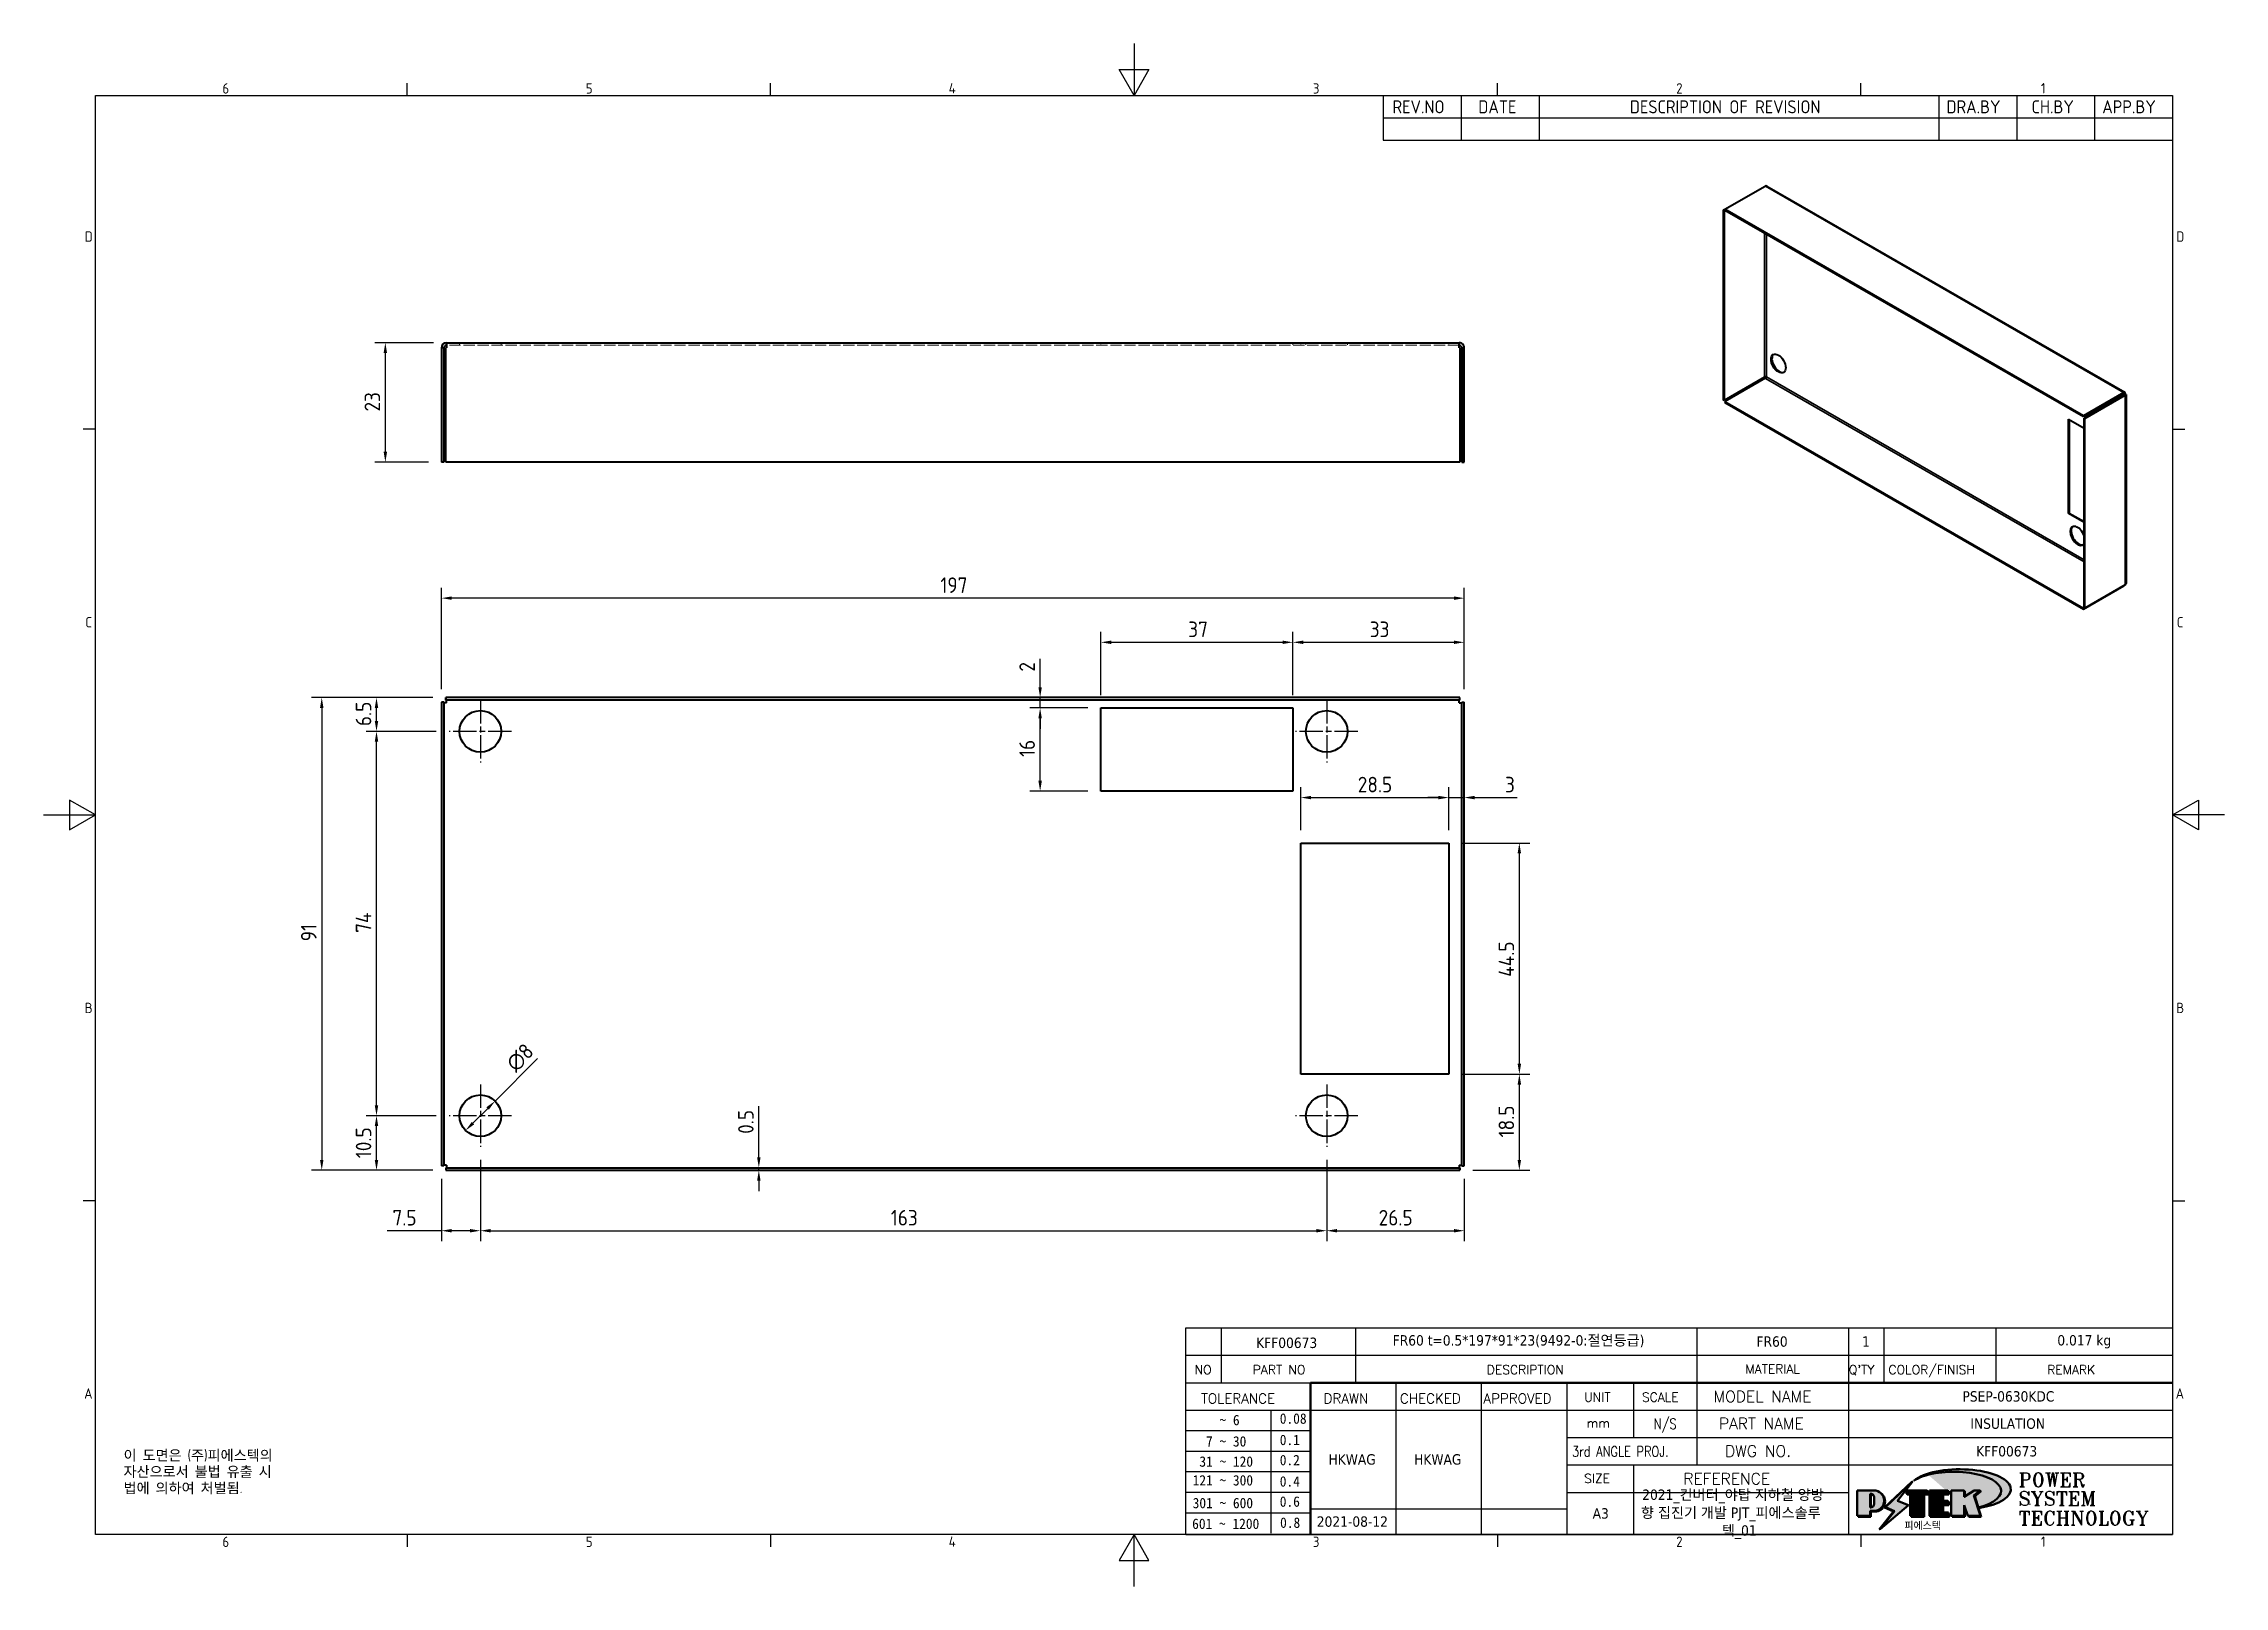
# Model space of a CAD drawing. Header units: millimetres. Extents: x 0 to 420, y 0 to 297.
import ezdxf
from ezdxf.enums import TextEntityAlignment as Align

# ---------------------------------------------------------------- set-up
doc = ezdxf.new("R2010")
doc.units = ezdxf.units.MM
doc.linetypes.add('CHAIN', pattern=[0.35429999999999995, 0.2362, -0.0295, 0.0591, -0.0295])
doc.linetypes.add('DASHED', pattern=[0.2067, 0.1654, -0.0413])
doc.layers.get('0').update_dxf_attribs({"color": 3, "lineweight": 25})
for name, color, linetype, lineweight in [('가려진 것(ISO)', 2, 'DASHED', 18), ('가시적인 것(ISO)', 3, 'Continuous', 40), ('가시적인 좁은 것(ISO)', 3, 'Continuous', 35), ('경계(ISO)', 7, 'Continuous', 25), ('기호(ISO)', 5, 'Continuous', 25), ('제목(ISO)', 5, 'Continuous', 50), ('중심 표식(ISO)', 1, 'Continuous', 25), ('치수(ISO)', 2, 'Continuous', 25), ('해치(ISO)', 7, 'Continuous', 18)]:
    doc.layers.add(name, color=color, linetype=linetype, lineweight=lineweight)
doc.styles.add('HAN_291', font='')
doc.styles.add('HAN_370', font='', dxfattribs={"width": 2})
doc.styles.add('ISO Proportiona M2B', font='isocp.shx')
doc.styles.add('RC_284', font='ROMANC.shx')
doc.styles.add('RC_287', font='ROMANC.shx')
doc.styles.add('RC_292', font='ROMANC.shx')
doc.styles.add('ROMANT_294', font='romant.shx')
doc.styles.add('문자 텍스트_PSTEK_POSCO', font='isocp.shx')
doc.styles.add('치수 텍스트_PSTEK_POSCO', font='isocp.shx')
doc.styles.add('텍스트 스타일198', font='tahoma.ttf')
doc.styles.add('텍스트 스타일333', font='ROMANC.shx', dxfattribs={"width": 0.800000011920929})
doc.styles.get('HAN_291').set_extended_font_data('GulimChe')
doc.styles.get('HAN_370').set_extended_font_data('GulimChe')
doc.dimstyles.new('치수_PSTEK_POSCO', dxfattribs={"dimtxt": 3, "dimasz": 2, "dimexe": 2, "dimexo": 2.5, "dimgap": 1, "dimtad": 1, "dimrnd": 1e-08, "dimdsep": 46, "dimtxsty": '치수 텍스트_PSTEK_POSCO', "dimcen": 0.09, "dimdle": 10, "dimclrd": 7, "dimclre": 7, "dimclrt": 2, "dimadec": 1, "dimazin": 2, "dimtfac": 1, "dimtmove": 0, "dimatfit": 3, "dimfxl": 0, "dimtolj": 1, "dimlwd": -1, "dimlwe": -1, "dimarcsym": 0})

msp = doc.modelspace()

# ---------------------------------------------------------------- texts
at = {"layer": '기호(ISO)', "color": 2, "char_height": 2.5, "attachment_point": 7, "style": 'ISO Proportiona M2B'}
for s, insert in [('REV.NO', (259.7871163682308, 283.5831900503393)), ('DATE', (276.3142317728366, 283.5831900503393)), ('DESCRIPTION OF REVISION', (305.5070204333629, 283.5831900503393)), ('DRA.BY', (366.4757339553204, 283.5831900503393)), ('CH.BY', (382.8642915086117, 283.5831900503393)), ('APP.BY', (396.4777339604404, 283.5831900503393))]:
    msp.add_mtext(s, dxfattribs=dict(at, insert=insert))
at = {"layer": '기호(ISO)', "color": 7, "insert": (15.39462540488438, 26.22827243992431), "char_height": 2.000000029802322, "width": 51.24013826054251, "attachment_point": 1, "line_spacing_factor": 0.9442214369773865, "style": '문자 텍스트_PSTEK_POSCO'}
msp.add_mtext('{이 도면은 (주)피에스텍의\\P자산으로서 불법 유출 시 \\P법에 의하여 처벌됨.}', dxfattribs=at)

# ---------------------------------------------------------------- blocks, each defined once
blk = doc.blocks.new('경계 Default Border')
at = {"layer": '경계(ISO)'}
for p, q in [((70, 287.0000076293945), (70, 289.4000053405762)), ((140, 287.0000076293945), (140, 289.4000053405762)), ((280, 287.0000076293945), (280, 289.4000053405762)), ((350, 287.0000076293945), (350, 289.4000053405762)), ((10, 222.7499961853027), (7.599999904632568, 222.7499961853027)), ((410, 222.7499961853027), (412.400016784668, 222.7499961853027)), ((10, 74.25000190734863), (7.599999904632568, 74.25000190734863)), ((410, 74.25000190734863), (412.400016784668, 74.25000190734863)), ((70, 10), (70, 7.599999904632568)), ((140, 10), (140, 7.599999904632568)), ((280, 10), (280, 7.599999904632568)), ((350, 10), (350, 7.599999904632568))]:
    blk.add_line(p, q, dxfattribs=at)
at = {"layer": '경계(ISO)', "flags": 128}
for points in [[(210, 297.0000076293945), (210, 287.0000076293945), (207.1132469177246, 292.0000076293945), (212.8867530822754, 292.0000076293945), (210, 287.0000076293945)], [(10, 10), (10, 287.0000076293945), (410, 287.0000076293945), (410, 10), (10, 10)], [(0, 148.5000038146973), (10, 148.5000038146973), (5, 151.3867473602295), (5, 145.6132507324219), (10, 148.5000038146973)], [(420, 148.5000038146973), (410, 148.5000038146973), (415, 151.3867473602295), (415, 145.6132507324219), (410, 148.5000038146973)], [(210, 0), (210, 10), (207.1132469177246, 5), (212.8867530822754, 5), (210, 10)]]:
    blk.add_lwpolyline(points, dxfattribs=at)
at = {"layer": '경계(ISO)', "color": 2, "char_height": 2.000000029802322, "attachment_point": 7, "style": '문자 텍스트_PSTEK_POSCO'}
for s, insert in [('6', (34.42969299337596, 287.3809296778403)), ('5', (104.429692993376, 287.3809296778403)), ('4', (174.3156467487881, 287.4)), ('3', (244.4456930345745, 287.3809296778403)), ('2', (314.418492964537, 287.3809296778403)), ('1', (384.6573774223157, 287.4)), ('D', (7.918846742126641, 258.8559296629392)), ('D', (410.718846771929, 258.8559296629392)), ('C', (8.029692978474793, 184.6059296629392)), ('C', (410.8296930082771, 184.6059296629392)), ('B', (7.918846742126641, 110.3559296629392)), ('B', (410.718846771929, 110.3559296629392)), ('A', (7.809600509898342, 36.12023240455892)), ('A', (410.6096005397006, 36.12023240455892)), ('6', (34.42969299337596, 7.580929648038)), ('5', (104.429692993376, 7.580929648038)), ('4', (174.3156467487881, 7.599999970197677)), ('3', (244.4456930345745, 7.580929648038)), ('2', (314.418492964537, 7.580929648038)), ('1', (384.6573774223157, 7.599999970197677))]:
    blk.add_mtext(s, dxfattribs=dict(at, insert=insert))
blk = doc.blocks.new('제목 블록 PSTEK')
for color, points in [(252, [(317.2195697678507, 17.0593801673321), (322.0326348870767, 21.62682475217465), (322.2781991042243, 21.94392121864296), (317.0471853425802, 16.97985676345368), (318.7512090904202, 16.1899260703855), (316.0018030350395, 12.71868385740789), (316.3356552234328, 13.00206718743325), (318.9235935156908, 16.2694494742633)]), (5, [(321.6183518841322, 17.4193704504104), (319.5281351041078, 18.24969419629727), (322.4505835294948, 22.02344462252142), (317.2195697678507, 17.0593801673321), (318.9235935156908, 16.2694494742633), (316.1741874603099, 12.79820726128571)]), (1, [(324.4839107253602, 19.60711530335299), (325.2419748254881, 19.60711530335299), (325.2419748254881, 20.25857663940324), (321.2266040451076, 20.25857663940324), (321.2266040451076, 19.60711530335299), (321.9846681452406, 19.60711530335299), (321.9846681452406, 15.3430047401139), (324.4839107253602, 15.3430047401139)]), (252, [(321.9846681452406, 19.60711530335299), (321.4042753185749, 19.60711530335299), (321.4042753185749, 19.45905590879572), (321.9846681452406, 19.45905590879572)]), (252, [(324.6615819988275, 19.45905590879572), (325.4196460989604, 19.45905590879572), (325.4196460989604, 20.11051724484596), (325.2419748254881, 20.11051724484596), (325.2419748254881, 19.60711530335299), (324.4839107253602, 19.60711530335299), (324.4839107253602, 15.3430047401139), (322.1623394187076, 15.3430047401139), (322.1623394187076, 15.19494534555726), (324.6615819988275, 15.19494534555726)]), (1, [(329.2277337269622, 20.25857663940324), (325.65654113025, 20.25857663940324), (325.65654113025, 15.3430047401139), (329.3580259941756, 15.3430047401139), (329.3580259941756, 15.9944660761648), (328.1137701654877, 15.9944660761648), (328.1137701654877, 17.56360607323003), (329.2277337269622, 17.56360607323003), (329.2277337269622, 18.25543873810179), (328.1137701654877, 18.25543873810179), (328.1137701654877, 19.60711530335299), (329.2277337269622, 19.60711530335299)]), (252, [(328.2914414389548, 19.45905590879572), (329.4054050004294, 19.45905590879572), (329.4054050004294, 20.11051724484596), (329.2277337269622, 20.11051724484596), (329.2277337269622, 19.60711530335299), (328.1137701654877, 19.60711530335299), (328.1137701654877, 18.25543873810179), (328.2914414389548, 18.25543873810179)]), (252, [(328.2914414389548, 17.41554667867274), (329.4054050004294, 17.41554667867274), (329.4054050004294, 18.10737934354514), (329.2277337269622, 18.10737934354514), (329.2277337269622, 17.56360607323003), (328.1137701654877, 17.56360607323003), (328.1137701654877, 15.9944660761648), (328.2914414389548, 15.9944660761648)]), (1, [(332.3312149849806, 20.25857663940324), (329.8592894925411, 20.25857663940324), (329.8592894925411, 15.3430047401139), (332.3312149849806, 15.3430047401139), (332.3312149849806, 17.4318630164523), (333.0701931098801, 15.3430047401139), (335.4855464857051, 15.3430047401139), (334.2514536401189, 19.30614745124769), (335.4379594596742, 20.25857663940324), (334.3071782107978, 20.25857663940324), (332.3312149849806, 18.99741471888304)]), (252, [(332.5088862584528, 16.92964231796647), (332.3312149849806, 17.43186301645164), (332.3312149849806, 15.3430047401139), (330.0369607660135, 15.3430047401139), (330.0369607660135, 15.19494534555726), (332.5088862584528, 15.19494534555726)]), (252, [(332.5088862584528, 20.1105172448466), (332.3312149849806, 20.1105172448466), (332.3312149849806, 18.99741471888368), (332.5088862584528, 19.11081371413894)]), (252, [(335.6156307331414, 20.11051724484596), (335.2535118015555, 20.11051724484596), (334.2514536401189, 19.30614745124769), (335.4855464857051, 15.3430047401139), (333.1954852176545, 15.3430047401139), (333.2478643833523, 15.19494534555726), (335.6632177591723, 15.19494534555726), (334.4291249135862, 19.15808805669106)]), (252, [(329.5356972676428, 15.8464066816075), (329.3580259941756, 15.8464066816075), (329.3580259941756, 15.3430047401139), (325.8342124037171, 15.3430047401139), (325.8342124037171, 15.19494534555726), (329.5356972676428, 15.19494534555726)])]:
    blk.add_hatch(color=color).paths.add_polyline_path(points)
h = blk.add_hatch(color=1)
edge = h.paths.add_edge_path(flags=0)
edge.add_line((314.2242174273352, 19.60711530335299), (314.2242174273352, 17.00126995915134))
edge.add_line((314.2242174273352, 17.00126995915134), (314.3485873187598, 17.00126995915134))
edge.add_arc((314.3485873187598, 17.6527312952023), 0.6514613360509371, 270, 360)
edge.add_line((315.0000486548106, 17.6527312952023), (315.0000486548106, 18.95565396730211))
edge.add_arc((314.3485873187598, 18.95565396730212), 0.6514613360508712, 0, 90)
edge.add_line((314.3485873187598, 19.60711530335299), (314.2242174273352, 19.60711530335299))
edge = h.paths.add_edge_path()
edge.add_arc((314.9847713324306, 18.28938669179658), 1.969189947606664, 269.9999999999959, 450)
edge.add_line((314.9847713324306, 20.25857663940318), (311.7664314776902, 20.25857663940324))
edge.add_line((311.7664314776902, 20.25857663940324), (311.7664314776902, 15.3430047401139))
edge.add_line((311.7664314776902, 15.3430047401139), (314.2242174273352, 15.3430047401139))
edge.add_line((314.2242174273352, 15.3430047401139), (314.2242174273352, 16.32019674418991))
edge.add_line((314.2242174273352, 16.32019674418991), (314.9847713324307, 16.32019674418991))
h = blk.add_hatch(color=252)
edge = h.paths.add_edge_path()
edge.add_arc((314.9847713324309, 18.28938669179657), 1.969189947606666, 270, 406.8278729790604)
edge.add_arc((315.1624426058984, 18.1413272972396), 1.969189947606962, -90, 53.560984836317004, ccw=False)
edge.add_line((315.1624426058984, 16.17213734963263), (314.4018887008024, 16.17213734963263))
edge.add_line((314.4018887008024, 16.17213734963263), (314.4018887008024, 15.19494534555726))
edge.add_line((314.4018887008024, 15.19494534555726), (311.9441027511573, 15.19494534555726))
edge.add_line((311.9441027511573, 15.19494534555726), (311.9441027511573, 15.3430047401139))
edge.add_line((311.9441027511573, 15.3430047401139), (314.2242174273352, 15.3430047401139))
edge.add_line((314.2242174273352, 15.3430047401139), (314.2242174273352, 16.32019674418991))
edge.add_line((314.2242174273352, 16.32019674418991), (314.9847713324309, 16.32019674418991))
h = blk.add_hatch(color=252)
edge = h.paths.add_edge_path()
edge.add_line((314.4018887008024, 19.45905590879572), (314.5262585922315, 19.45905590879572))
edge.add_arc((314.5262585922314, 18.80759457274939), 0.6514613360463194, 60.4189348879147, 90.00000000000318, ccw=False)
edge.add_arc((314.3485873187602, 18.95565396730057), 0.6514613360524251, 39.96992292766206, 90.00000000009999)
edge.add_line((314.3485873187591, 19.60711530335307), (314.2242174273352, 19.60711530335298))
edge.add_line((314.2242174273352, 19.60711530335299), (314.2242174273352, 17.00126995915134))
edge.add_line((314.2242174273352, 17.00126995915134), (314.3485873187591, 17.00126995915134))
edge.add_arc((314.3485873187568, 17.652731295233), 0.6514613360816299, 270.0000000002, 274.6930825552478)
edge.add_line((314.4018887008024, 17.0034541317032), (314.4018887008024, 19.45905590879572))
at = {"layer": '해치(ISO)', "true_color": 0x27d1fc}
h = blk.add_hatch(color=140, dxfattribs=at)
edge = h.paths.add_edge_path()
edge.add_ellipse((330.3660919371412, 20.15576403068321), major_axis=(9.100907360794343, 0), ratio=0.4069904968023172, start_angle=301.3098473703837, end_angle=507.7436900681698)
edge.add_ellipse((331.5340919371412, 20.4634168429492), major_axis=(-9.82350664112931, 0), ratio=0.3942600559756514, start_angle=111.51207141178469, end_angle=334.47025347086895, ccw=False)
edge.add_line((335.1363447531188, 16.8601935978785), (335.0955236905705, 16.99119398620872))
at = {"color": 180}
for p, q in [((182.475792979055, 11.79100474011392), (182.4757929790549, 51.56524660363496)), ((182.4757929790549, 51.56524660363496), (372.4757929537551, 51.56524660363496)), ((189.2651435055721, 51.56524660363496), (189.2651435055722, 41.00524660363494)), ((215.2152739891528, 41.00524660363494), (215.2152739891528, 51.56524660363496)), ((280.8758854511282, 51.56524660363496), (280.8758854511282, 41.00524660363494)), ((310.0881549537552, 51.56524660363496), (310.0881549537553, 41.00524660363494)), ((316.9044520275131, 51.56524660363496), (316.9044520275127, 41.00524660363494)), ((338.4566026226726, 51.56524660363496), (338.4566026226727, 41.00524660363494)), ((372.4757929537551, 51.56524660363496), (372.4757929537551, 11.79100474011389)), ((182.475792979055, 46.2852466036349), (372.4757929537551, 46.28524660363492)), ((182.475792979055, 41.00524660363493), (206.451475290024, 41.00524660363493)), ((222.9401812389276, 11.79100474011392), (222.9401812389276, 41.00524660363494)), ((239.4288871878316, 11.79100474011392), (239.4288871878316, 41.00524660363494)), ((255.9175931367356, 11.79100474011392), (255.9175931367356, 41.00524660363494)), ((268.6918866058747, 41.00524660363494), (268.6918866058747, 30.44524660363498)), ((280.8758854511282, 41.00524660363494), (280.8758854511282, 25.16524660363502)), ((310.088154953755, 41.00524660363494), (310.088154953755, 11.79100474011392)), ((182.475792979055, 35.72524660363497), (206.451475290024, 35.72524660363497)), ((198.8621818849491, 12.02524660363491), (198.8621818849491, 35.72524660363497)), ((206.451475290024, 35.72524660363497), (372.4757929537551, 35.72524660363497)), ((182.475792979055, 31.77524660363492), (206.451475290024, 31.77524660363492)), ((255.917593136736, 30.44524660363498), (372.4757929537552, 30.44524660363501)), ((182.475792979055, 27.82524660363487), (206.451475290024, 27.82524660363487)), ((182.475792979055, 23.87524660363505), (206.451475290024, 23.87524660363505)), ((255.9175931367359, 25.16524660363502), (372.4757929537552, 25.165246603635)), ((268.6918866058744, 25.16524660363502), (268.6918866058744, 11.79100474011392)), ((182.475792979055, 19.92524660363478), (206.451475290024, 19.92524660363478)), ((255.9175931367359, 19.88524660363481), (310.0881549537553, 19.88524660363481)), ((182.475792979055, 15.97524660363496), (206.451475290024, 15.97524660363496)), ((206.451475290024, 16.74100474011396), (255.9175931367359, 16.74100474011396)), ((182.475792979055, 11.79100474011392), (372.4757929537551, 11.79100474011389))]:
    blk.add_line(p, q, dxfattribs=at)
at = {"color": 7, "lineweight": 50}
for p, q in [((206.4514752900237, 11.79100474011392), (206.4514752900237, 41.00524660363494)), ((206.451475290024, 41.00524660363494), (372.4757929537551, 41.00524660363496))]:
    blk.add_line(p, q, dxfattribs=at)
at = {"color": 7}
for p, q in [((322.2781991042243, 21.94392121864296), (317.0471853425802, 16.97985676345368)), ((322.4505835294948, 22.02344462252142), (317.2195697678507, 17.0593801673321)), ((317.2195697678507, 17.0593801673321), (322.0326348870767, 21.62682475217465)), ((319.5281351041078, 18.24969419629727), (322.4505835294948, 22.02344462252142)), ((322.0326348870767, 21.62682475217465), (322.2781991042243, 21.94392121864296)), ((311.7664314776902, 20.25900474011391), (311.7664314776902, 15.34300474011391)), ((314.9847713324309, 20.25857663940324), (311.7664314776902, 20.25857663940324)), ((314.9847713324309, 20.25857663940324), (311.7664314776902, 20.25857663940324)), ((311.7664314776902, 20.25857663940324), (311.7664314776902, 15.3430047401139)), ((314.2242174273352, 17.00126995915134), (314.2242174273352, 19.60711530335299)), ((314.2242174273352, 19.60711530335299), (314.3485873187591, 19.60711530335299)), ((314.3485873187591, 19.60711530335299), (314.2242174273352, 19.60711530335299)), ((314.2242174273352, 19.60711530335299), (314.2242174273352, 17.00126995915134)), ((314.2242174273352, 17.00126995915134), (314.2242174273352, 19.60711530335299)), ((314.2242174273352, 19.60711530335299), (314.3485873187591, 19.60711530335299)), ((314.3485873187591, 17.00126995915134), (314.2242174273352, 17.00126995915134)), ((314.2242174273352, 17.00126995915134), (314.3485873187591, 17.00126995915134)), ((314.3485873187591, 17.00126995915134), (314.2242174273352, 17.00126995915134)), ((314.4018887008024, 19.45905590879572), (314.5262585922314, 19.45905590879572)), ((314.4018887008024, 17.0034541317032), (314.4018887008024, 19.45905590879572)), ((315.0000486548106, 18.95565396730275), (315.0000486548106, 17.65273129520161)), ((315.0000486548106, 18.95565396730275), (315.0000486548106, 17.65273129520161)), ((316.1741874603099, 12.79820726128571), (321.6183518841322, 17.4193704504104)), ((317.0471853425802, 16.97985676345368), (318.7512090904202, 16.1899260703855)), ((318.9235935156908, 16.2694494742633), (317.2195697678507, 17.0593801673321)), ((317.2195697678507, 17.0593801673321), (318.9235935156908, 16.2694494742633)), ((321.6183518841322, 17.4193704504104), (319.5281351041078, 18.24969419629727)), ((325.2419748254881, 20.25857663940324), (321.2266040451076, 20.25857663940324)), ((321.2266040451076, 20.25857663940324), (321.2266040451076, 19.60711530335299)), ((325.2419748254881, 20.25857663940324), (321.2266040451076, 20.25857663940324)), ((321.2266040451076, 20.25857663940324), (321.2266040451076, 19.60711530335299)), ((321.2266040451076, 19.60711530335299), (321.9846681452406, 19.60711530335299)), ((321.2266040451076, 19.60711530335299), (321.9846681452406, 19.60711530335299)), ((321.4042753185749, 19.60711530335299), (321.4042753185749, 19.45905590879572)), ((321.9846681452406, 19.60711530335299), (321.4042753185749, 19.60711530335299)), ((321.4042753185749, 19.45905590879572), (321.9846681452406, 19.45905590879572)), ((321.9846681452406, 19.60711530335299), (321.9846681452406, 15.3430047401139)), ((321.9846681452406, 19.45905590879572), (321.9846681452406, 19.60711530335299)), ((321.9846681452406, 19.60711530335299), (321.9846681452406, 15.3430047401139)), ((324.4839107253602, 19.60711530335299), (325.2419748254881, 19.60711530335299)), ((324.4839107253602, 15.3430047401139), (324.4839107253602, 19.60711530335299)), ((325.2419748254881, 19.60711530335299), (324.4839107253602, 19.60711530335299)), ((324.4839107253602, 19.60711530335299), (324.4839107253602, 15.3430047401139)), ((324.4839107253602, 19.60711530335299), (325.2419748254881, 19.60711530335299)), ((324.4839107253602, 15.3430047401139), (324.4839107253602, 19.60711530335299)), ((324.6615819988275, 19.45905590879572), (325.4196460989604, 19.45905590879572)), ((324.6615819988275, 15.19494534555726), (324.6615819988275, 19.45905590879572)), ((325.2419748254881, 19.60711530335299), (325.2419748254881, 20.25857663940324)), ((325.2419748254881, 19.60711530335299), (325.2419748254881, 20.25857663940324)), ((325.4196460989604, 20.11051724484596), (325.2419748254881, 20.11051724484596)), ((325.2419748254881, 20.11051724484596), (325.2419748254881, 19.60711530335299)), ((325.4196460989604, 19.45905590879572), (325.4196460989604, 20.11051724484596)), ((329.2277337269622, 20.25857663940324), (325.65654113025, 20.25857663940324)), ((325.65654113025, 20.25857663940324), (325.65654113025, 15.3430047401139)), ((325.65654113025, 20.25857663940324), (325.65654113025, 15.3430047401139)), ((329.2277337269622, 20.25857663940324), (325.65654113025, 20.25857663940324)), ((328.1137701654877, 18.25543873810179), (328.1137701654877, 19.60711530335299)), ((328.1137701654877, 19.60711530335299), (329.2277337269622, 19.60711530335299)), ((329.2277337269622, 19.60711530335299), (328.1137701654877, 19.60711530335299)), ((328.1137701654877, 19.60711530335299), (328.1137701654877, 18.25543873810179)), ((328.1137701654877, 18.25543873810179), (328.1137701654877, 19.60711530335299)), ((328.1137701654877, 19.60711530335299), (329.2277337269622, 19.60711530335299)), ((329.2277337269622, 18.25543873810179), (328.1137701654877, 18.25543873810179)), ((328.1137701654877, 18.25543873810179), (328.2914414389548, 18.25543873810179)), ((329.2277337269622, 18.25543873810179), (328.1137701654877, 18.25543873810179)), ((328.1137701654877, 17.56360607323003), (329.2277337269622, 17.56360607323003)), ((328.1137701654877, 15.9944660761648), (328.1137701654877, 17.56360607323003)), ((329.2277337269622, 17.56360607323003), (328.1137701654877, 17.56360607323003)), ((328.1137701654877, 17.56360607323003), (328.1137701654877, 15.9944660761648)), ((328.1137701654877, 17.56360607323003), (329.2277337269622, 17.56360607323003)), ((328.1137701654877, 15.9944660761648), (328.1137701654877, 17.56360607323003)), ((328.2914414389548, 18.25543873810179), (328.2914414389548, 19.45905590879572)), ((328.2914414389548, 19.45905590879572), (329.4054050004294, 19.45905590879572)), ((328.2914414389548, 15.9944660761648), (328.2914414389548, 17.41554667867274)), ((328.2914414389548, 17.41554667867274), (329.4054050004294, 17.41554667867274)), ((329.2277337269622, 19.60711530335299), (329.2277337269622, 20.25857663940324)), ((329.2277337269622, 19.60711530335299), (329.2277337269622, 20.25857663940324)), ((329.4054050004294, 20.11051724484596), (329.2277337269622, 20.11051724484596)), ((329.2277337269622, 20.11051724484596), (329.2277337269622, 19.60711530335299)), ((329.2277337269622, 17.56360607323003), (329.2277337269622, 18.25543873810179)), ((329.2277337269622, 17.56360607323003), (329.2277337269622, 18.25543873810179)), ((329.4054050004294, 18.10737934354514), (329.2277337269622, 18.10737934354514)), ((329.2277337269622, 18.10737934354514), (329.2277337269622, 17.56360607323003)), ((329.4054050004294, 19.45905590879572), (329.4054050004294, 20.11051724484596)), ((329.4054050004294, 17.41554667867274), (329.4054050004294, 18.10737934354514)), ((332.3312149849806, 20.25857663940324), (329.8592894925411, 20.25857663940324)), ((329.8592894925411, 20.25857663940324), (329.8592894925411, 15.3430047401139)), ((329.8592894925411, 20.25857663940324), (329.8592894925411, 15.3430047401139)), ((332.3312149849806, 20.25857663940324), (329.8592894925411, 20.25857663940324)), ((334.3071782107978, 20.25857663940324), (332.3312149849806, 18.99741471888304)), ((332.3312149849806, 18.99741471888304), (332.3312149849806, 20.25857663940324)), ((334.3071782107978, 20.25857663940324), (332.3312149849806, 18.99741471888304)), ((332.3312149849806, 18.99741471888304), (332.3312149849806, 20.25857663940324)), ((332.5088862584528, 20.1105172448466), (332.3312149849806, 20.1105172448466)), ((332.3312149849806, 20.1105172448466), (332.3312149849806, 18.99741471888368)), ((332.3312149849806, 18.99741471888368), (332.5088862584528, 19.11081371413894)), ((332.3312149849806, 17.4318630164523), (333.0701931098801, 15.3430047401139)), ((332.3312149849806, 15.3430047401139), (332.3312149849806, 17.4318630164523)), ((332.5088862584528, 16.92964231796647), (332.3312149849806, 17.43186301645164)), ((332.3312149849806, 17.43186301645164), (332.3312149849806, 15.3430047401139)), ((332.3312149849806, 17.4318630164523), (333.0701931098801, 15.3430047401139)), ((332.3312149849806, 15.3430047401139), (332.3312149849806, 17.4318630164523)), ((332.5088862584528, 19.11081371413894), (332.5088862584528, 20.1105172448466)), ((332.5088862584528, 15.19494534555726), (332.5088862584528, 16.92964231796647)), ((334.2514536401189, 19.30614745124769), (335.4379594596742, 20.25857663940324)), ((334.2514536401189, 19.30614745124769), (335.4379594596742, 20.25857663940324)), ((335.2535118015555, 20.11051724484596), (334.2514536401189, 19.30614745124769)), ((335.4855464857051, 15.3430047401139), (334.2514536401189, 19.30614745124769)), ((334.2514536401189, 19.30614745124769), (335.4855464857051, 15.3430047401139)), ((335.4855464857051, 15.3430047401139), (334.2514536401189, 19.30614745124769)), ((335.4379594596742, 20.25857663940324), (334.3071782107978, 20.25857663940324)), ((335.4379594596742, 20.25857663940324), (334.3071782107978, 20.25857663940324)), ((334.4291249135862, 19.15808805669104), (335.6156307331414, 20.11051724484596)), ((335.6632177591723, 15.19494534555726), (334.4291249135862, 19.15808805669104)), ((335.6156307331414, 20.11051724484596), (335.2535118015555, 20.11051724484596)), ((345.0447381189468, 17.50375595811051), (344.9867755289346, 17.689895936919)), ((311.7664314776902, 15.3430047401139), (314.2242174273352, 15.3430047401139)), ((311.7664314776902, 15.3430047401139), (314.2242174273352, 15.3430047401139)), ((314.2242174273352, 15.3430047401139), (311.9441027511573, 15.3430047401139)), ((311.9441027511573, 15.3430047401139), (311.9441027511573, 15.19494534555726)), ((311.9441027511573, 15.19494534555726), (314.4018887008024, 15.19494534555726)), ((314.2242174273352, 16.32019674418991), (314.9847713324309, 16.32019674418991)), ((314.2242174273352, 15.3430047401139), (314.2242174273352, 16.32019674418991)), ((314.9847713324309, 16.32019674418991), (314.2242174273352, 16.32019674418991)), ((314.2242174273352, 16.32019674418991), (314.2242174273352, 15.3430047401139)), ((314.2242174273352, 16.32019674418991), (314.9847713324309, 16.32019674418991)), ((314.2242174273352, 15.3430047401139), (314.2242174273352, 16.32019674418991)), ((314.4018887008024, 16.17213734963263), (315.162442605898, 16.17213734963263)), ((314.4018887008024, 15.19494534555726), (314.4018887008024, 16.17213734963263)), ((318.7512090904202, 16.1899260703855), (316.0018030350395, 12.71868385740789)), ((316.0018030350395, 12.71868385740789), (316.3356552234328, 13.00206718743325)), ((318.9235935156908, 16.2694494742633), (316.1741874603099, 12.79820726128571)), ((316.3356552234328, 13.00206718743325), (318.9235935156908, 16.2694494742633)), ((321.9846681452406, 15.3430047401139), (324.4839107253602, 15.3430047401139)), ((321.9846681452406, 15.3430047401139), (324.4839107253602, 15.3430047401139)), ((324.4839107253602, 15.3430047401139), (322.1623394187076, 15.3430047401139)), ((322.1623394187076, 15.3430047401139), (322.1623394187076, 15.19494534555726)), ((322.1623394187076, 15.19494534555726), (324.6615819988275, 15.19494534555726)), ((325.65654113025, 15.3430047401139), (329.3580259941756, 15.3430047401139)), ((325.65654113025, 15.3430047401139), (329.3580259941756, 15.3430047401139)), ((329.3580259941756, 15.3430047401139), (325.8342124037171, 15.3430047401139)), ((325.8342124037171, 15.3430047401139), (325.8342124037171, 15.19494534555726)), ((325.8342124037171, 15.19494534555726), (329.5356972676428, 15.19494534555726)), ((329.3580259941756, 15.9944660761648), (328.1137701654877, 15.9944660761648)), ((328.1137701654877, 15.9944660761648), (328.2914414389548, 15.9944660761648)), ((329.3580259941756, 15.9944660761648), (328.1137701654877, 15.9944660761648)), ((329.3580259941756, 15.3430047401139), (329.3580259941756, 15.9944660761648)), ((329.3580259941756, 15.3430047401139), (329.3580259941756, 15.9944660761648)), ((329.5356972676428, 15.8464066816075), (329.3580259941756, 15.8464066816075)), ((329.3580259941756, 15.8464066816075), (329.3580259941756, 15.3430047401139)), ((329.5356972676428, 15.19494534555726), (329.5356972676428, 15.8464066816075)), ((329.8592894925411, 15.3430047401139), (332.3312149849806, 15.3430047401139)), ((329.8592894925411, 15.3430047401139), (332.3312149849806, 15.3430047401139)), ((332.3312149849806, 15.3430047401139), (330.0369607660135, 15.3430047401139)), ((330.0369607660135, 15.3430047401139), (330.0369607660135, 15.19494534555726)), ((330.0369607660135, 15.19494534555726), (332.5088862584528, 15.19494534555726)), ((333.0701931098801, 15.3430047401139), (335.4855464857051, 15.3430047401139)), ((333.0701931098801, 15.3430047401139), (335.4855464857051, 15.3430047401139)), ((335.4855464857051, 15.3430047401139), (333.1954852176545, 15.3430047401139)), ((333.1954852176545, 15.3430047401139), (333.2478643833523, 15.19494534555726)), ((333.2478643833523, 15.19494534555726), (335.6632177591723, 15.19494534555726))]:
    blk.add_line(p, q, dxfattribs=at)
at = {"color": 5}
for p, q in [((322.4505835294948, 22.02344462252142), (317.2195697678507, 17.0593801673321)), ((319.5281351041078, 18.24969419629727), (322.4505835294948, 22.02344462252142)), ((316.1741874603099, 12.79820726128571), (321.6183518841322, 17.4193704504104)), ((317.2195697678507, 17.0593801673321), (318.9235935156908, 16.2694494742633)), ((321.6183518841322, 17.4193704504104), (319.5281351041078, 18.24969419629727)), ((318.9235935156908, 16.2694494742633), (316.1741874603099, 12.79820726128571))]:
    blk.add_line(p, q, dxfattribs=at)
at = {"color": 1}
for p, q in [((314.9847713324309, 20.25857663940324), (311.7664314776902, 20.25857663940324)), ((311.7664314776902, 20.25857663940324), (311.7664314776902, 15.3430047401139)), ((314.2242174273352, 17.00126995915134), (314.2242174273352, 19.60711530335299)), ((314.2242174273352, 19.60711530335299), (314.3485873187591, 19.60711530335299)), ((314.3485873187591, 17.00126995915134), (314.2242174273352, 17.00126995915134)), ((315.0000486548106, 18.95565396730275), (315.0000486548106, 17.65273129520161)), ((325.2419748254881, 20.25857663940324), (321.2266040451076, 20.25857663940324)), ((321.2266040451076, 20.25857663940324), (321.2266040451076, 19.60711530335299)), ((321.2266040451076, 19.60711530335299), (321.9846681452406, 19.60711530335299)), ((321.9846681452406, 19.60711530335299), (321.9846681452406, 15.3430047401139)), ((324.4839107253602, 19.60711530335299), (325.2419748254881, 19.60711530335299)), ((324.4839107253602, 15.3430047401139), (324.4839107253602, 19.60711530335299)), ((325.2419748254881, 19.60711530335299), (325.2419748254881, 20.25857663940324)), ((329.2277337269622, 20.25857663940324), (325.65654113025, 20.25857663940324)), ((325.65654113025, 20.25857663940324), (325.65654113025, 15.3430047401139)), ((328.1137701654877, 18.25543873810179), (328.1137701654877, 19.60711530335299)), ((328.1137701654877, 19.60711530335299), (329.2277337269622, 19.60711530335299)), ((329.2277337269622, 18.25543873810179), (328.1137701654877, 18.25543873810179)), ((328.1137701654877, 17.56360607323003), (329.2277337269622, 17.56360607323003)), ((328.1137701654877, 15.9944660761648), (328.1137701654877, 17.56360607323003)), ((329.2277337269622, 19.60711530335299), (329.2277337269622, 20.25857663940324)), ((329.2277337269622, 17.56360607323003), (329.2277337269622, 18.25543873810179)), ((332.3312149849806, 20.25857663940324), (329.8592894925411, 20.25857663940324)), ((329.8592894925411, 20.25857663940324), (329.8592894925411, 15.3430047401139)), ((334.3071782107978, 20.25857663940324), (332.3312149849806, 18.99741471888304)), ((332.3312149849806, 18.99741471888304), (332.3312149849806, 20.25857663940324)), ((332.3312149849806, 17.4318630164523), (333.0701931098801, 15.3430047401139)), ((332.3312149849806, 15.3430047401139), (332.3312149849806, 17.4318630164523)), ((334.2514536401189, 19.30614745124769), (335.4379594596742, 20.25857663940324)), ((335.4855464857051, 15.3430047401139), (334.2514536401189, 19.30614745124769)), ((335.4379594596742, 20.25857663940324), (334.3071782107978, 20.25857663940324)), ((311.7664314776902, 15.3430047401139), (314.2242174273352, 15.3430047401139)), ((314.2242174273352, 16.32019674418991), (314.9847713324309, 16.32019674418991)), ((314.2242174273352, 15.3430047401139), (314.2242174273352, 16.32019674418991)), ((321.9846681452406, 15.3430047401139), (324.4839107253602, 15.3430047401139)), ((325.65654113025, 15.3430047401139), (329.3580259941756, 15.3430047401139)), ((329.3580259941756, 15.9944660761648), (328.1137701654877, 15.9944660761648)), ((329.3580259941756, 15.3430047401139), (329.3580259941756, 15.9944660761648)), ((329.8592894925411, 15.3430047401139), (332.3312149849806, 15.3430047401139)), ((333.0701931098801, 15.3430047401139), (335.4855464857051, 15.3430047401139))]:
    blk.add_line(p, q, dxfattribs=at)
at = {"color": 7}
for centre, radius, start, end in [((314.3485873187598, 18.95565396730211), 0.6514613360508712, 0, 90), ((314.3485873187602, 18.95565396730057), 0.6514613360524251, 39.96992292766117, 90), ((314.3485873187598, 18.95565396730212), 0.6514613360508712, 0, 90), ((314.3485873187597, 17.65273129520228), 0.6514613360509381, 270, 0), ((314.3485873187598, 17.6527312952023), 0.6514613360509381, 270, 0), ((314.3485873187568, 17.652731295233), 0.6514613360816299, 270, 274.6930825552478), ((314.5262585922314, 18.80759457274939), 0.6514613360463193, 60.41893488791137, 90), ((314.9847713324309, 18.28938669179658), 1.969189947606665, 270, 90), ((314.9847713324309, 18.28938669179658), 1.969189947606665, 270, 90), ((314.9847713324307, 18.2893866917965), 1.969189947606594, 270, 46.82787297909833), ((315.1624426058984, 18.1413272972396), 1.969189947606961, 270, 53.56098483636067)]:
    blk.add_arc(centre, radius, start, end, dxfattribs=at)
at = {"color": 1}
for centre, radius, start, end in [((314.3485873187598, 18.95565396730211), 0.6514613360508712, 0, 90), ((314.3485873187598, 17.6527312952023), 0.6514613360509381, 270, 0), ((314.9847713324309, 18.28938669179657), 1.969189947606665, 270, 90)]:
    blk.add_arc(centre, radius, start, end, dxfattribs=at)
at = {"layer": '제목(ISO)', "lineweight": 18}
blk.add_line((182.475792979055, 35.72500474011393), (182.475792979055, 11.79100474011392), dxfattribs=at)
at = {"layer": '제목(ISO)'}
for p, q in [((322.2781991042243, 21.94392121864296), (317.0471853425802, 16.97985676345368)), ((322.4505835294948, 22.02344462252142), (317.2195697678507, 17.0593801673321)), ((317.2195697678507, 17.0593801673321), (322.0326348870767, 21.62682475217465)), ((319.5281351041078, 18.24969419629727), (322.4505835294948, 22.02344462252142)), ((322.0326348870767, 21.62682475217465), (322.2781991042243, 21.94392121864296)), ((314.9847713324306, 20.25857663940324), (311.7664314776902, 20.25857663940324)), ((311.7664314776902, 20.25857663940324), (311.7664314776902, 15.3430047401139)), ((314.2242174273352, 17.00126995915134), (314.2242174273352, 19.60711530335299)), ((314.2242174273352, 19.60711530335299), (314.3485873187598, 19.60711530335299)), ((314.3485873187591, 19.60711530335299), (314.2242174273352, 19.60711530335299)), ((314.2242174273352, 19.60711530335299), (314.2242174273352, 17.00126995915134)), ((314.3485873187598, 17.00126995915134), (314.2242174273352, 17.00126995915134)), ((314.2242174273352, 17.00126995915134), (314.3485873187591, 17.00126995915134)), ((314.4018887008024, 19.45905590879572), (314.5262585922314, 19.45905590879572)), ((314.4018887008024, 17.0034541317032), (314.4018887008024, 19.45905590879572)), ((315.0000486548106, 18.95565396730211), (315.0000486548106, 17.6527312952023)), ((316.1741874603099, 12.79820726128571), (321.6183518841322, 17.4193704504104)), ((317.0471853425802, 16.97985676345368), (318.7512090904202, 16.1899260703855)), ((317.2195697678507, 17.0593801673321), (318.9235935156908, 16.2694494742633)), ((318.9235935156908, 16.2694494742633), (317.2195697678507, 17.0593801673321)), ((321.6183518841322, 17.4193704504104), (319.5281351041078, 18.24969419629727)), ((325.2419748254881, 20.25857663940324), (321.2266040451076, 20.25857663940324)), ((321.2266040451076, 20.25857663940324), (321.2266040451076, 19.60711530335299)), ((321.2266040451076, 19.60711530335299), (321.9846681452406, 19.60711530335299)), ((321.9846681452406, 19.60711530335299), (321.4042753185749, 19.60711530335299)), ((321.4042753185749, 19.60711530335299), (321.4042753185749, 19.45905590879572)), ((321.4042753185749, 19.45905590879572), (321.9846681452406, 19.45905590879572)), ((321.9846681452406, 19.60711530335299), (321.9846681452406, 15.3430047401139)), ((321.9846681452406, 19.45905590879572), (321.9846681452406, 19.60711530335299)), ((324.4839107253602, 19.60711530335299), (325.2419748254881, 19.60711530335299)), ((324.4839107253602, 15.3430047401139), (324.4839107253602, 19.60711530335299)), ((325.2419748254881, 19.60711530335299), (324.4839107253602, 19.60711530335299)), ((324.4839107253602, 19.60711530335299), (324.4839107253602, 15.3430047401139)), ((324.6615819988275, 19.45905590879572), (325.4196460989604, 19.45905590879572)), ((324.6615819988275, 15.19494534555726), (324.6615819988275, 19.45905590879572)), ((325.2419748254881, 19.60711530335299), (325.2419748254881, 20.25857663940324)), ((325.4196460989604, 20.11051724484596), (325.2419748254881, 20.11051724484596)), ((325.2419748254881, 20.11051724484596), (325.2419748254881, 19.60711530335299)), ((325.4196460989604, 19.45905590879572), (325.4196460989604, 20.11051724484596)), ((329.2277337269622, 20.25857663940324), (325.65654113025, 20.25857663940324)), ((325.65654113025, 20.25857663940324), (325.65654113025, 15.3430047401139)), ((328.1137701654877, 18.25543873810179), (328.1137701654877, 19.60711530335299)), ((328.1137701654877, 19.60711530335299), (329.2277337269622, 19.60711530335299)), ((329.2277337269622, 19.60711530335299), (328.1137701654877, 19.60711530335299)), ((328.1137701654877, 19.60711530335299), (328.1137701654877, 18.25543873810179)), ((329.2277337269622, 18.25543873810179), (328.1137701654877, 18.25543873810179)), ((328.1137701654877, 18.25543873810179), (328.2914414389548, 18.25543873810179)), ((328.1137701654877, 15.9944660761648), (328.1137701654877, 17.56360607323003)), ((328.1137701654877, 17.56360607323003), (329.2277337269622, 17.56360607323003)), ((329.2277337269622, 17.56360607323003), (328.1137701654877, 17.56360607323003)), ((328.1137701654877, 17.56360607323003), (328.1137701654877, 15.9944660761648)), ((328.2914414389548, 19.45905590879572), (329.4054050004294, 19.45905590879572)), ((328.2914414389548, 18.25543873810179), (328.2914414389548, 19.45905590879572)), ((328.2914414389548, 17.41554667867274), (329.4054050004294, 17.41554667867274)), ((328.2914414389548, 15.9944660761648), (328.2914414389548, 17.41554667867274)), ((329.2277337269622, 19.60711530335299), (329.2277337269622, 20.25857663940324)), ((329.4054050004294, 20.11051724484596), (329.2277337269622, 20.11051724484596)), ((329.2277337269622, 20.11051724484596), (329.2277337269622, 19.60711530335299)), ((329.2277337269622, 17.56360607323003), (329.2277337269622, 18.25543873810179)), ((329.4054050004294, 18.10737934354514), (329.2277337269622, 18.10737934354514)), ((329.2277337269622, 18.10737934354514), (329.2277337269622, 17.56360607323003)), ((329.4054050004294, 19.45905590879572), (329.4054050004294, 20.11051724484596)), ((329.4054050004294, 17.41554667867274), (329.4054050004294, 18.10737934354514)), ((332.3312149849806, 20.25857663940324), (329.8592894925411, 20.25857663940324)), ((329.8592894925411, 20.25857663940324), (329.8592894925411, 15.3430047401139)), ((334.3071782107978, 20.25857663940324), (332.3312149849806, 18.99741471888304)), ((332.3312149849806, 18.99741471888304), (332.3312149849806, 20.25857663940324)), ((332.5088862584528, 20.1105172448466), (332.3312149849806, 20.1105172448466)), ((332.3312149849806, 20.1105172448466), (332.3312149849806, 18.99741471888368)), ((332.3312149849806, 18.99741471888368), (332.5088862584528, 19.11081371413894)), ((332.3312149849806, 15.3430047401139), (332.3312149849806, 17.4318630164523)), ((332.3312149849806, 17.4318630164523), (333.0701931098801, 15.3430047401139)), ((332.5088862584528, 16.92964231796647), (332.3312149849806, 17.43186301645164)), ((332.3312149849806, 17.43186301645164), (332.3312149849806, 15.3430047401139)), ((332.5088862584528, 19.11081371413894), (332.5088862584528, 20.1105172448466)), ((332.5088862584528, 15.19494534555726), (332.5088862584528, 16.92964231796647)), ((334.2514536401189, 19.30614745124769), (335.4379594596742, 20.25857663940324)), ((335.2535118015555, 20.11051724484596), (334.2514536401189, 19.30614745124769)), ((335.4855464857051, 15.3430047401139), (334.2514536401189, 19.30614745124769)), ((334.2514536401189, 19.30614745124769), (335.4855464857051, 15.3430047401139)), ((335.4379594596742, 20.25857663940324), (334.3071782107978, 20.25857663940324)), ((334.4291249135862, 19.15808805669106), (335.6156307331414, 20.11051724484596)), ((335.6632177591723, 15.19494534555726), (334.4291249135862, 19.15808805669106)), ((335.6156307331414, 20.11051724484596), (335.2535118015555, 20.11051724484596)), ((311.7664314776902, 15.3430047401139), (314.2242174273352, 15.3430047401139)), ((314.2242174273352, 15.3430047401139), (311.9441027511573, 15.3430047401139)), ((311.9441027511573, 15.3430047401139), (311.9441027511573, 15.19494534555726)), ((311.9441027511573, 15.19494534555726), (314.4018887008024, 15.19494534555726)), ((314.2242174273352, 15.3430047401139), (314.2242174273352, 16.32019674418991)), ((314.2242174273352, 16.32019674418991), (314.9847713324307, 16.32019674418991)), ((314.9847713324309, 16.32019674418991), (314.2242174273352, 16.32019674418991)), ((314.2242174273352, 16.32019674418991), (314.2242174273352, 15.3430047401139)), ((314.4018887008024, 15.19494534555726), (314.4018887008024, 16.17213734963263)), ((314.4018887008024, 16.17213734963263), (315.1624426058984, 16.17213734963263)), ((318.7512090904202, 16.1899260703855), (316.0018030350395, 12.71868385740789)), ((316.0018030350395, 12.71868385740789), (316.3356552234328, 13.00206718743325)), ((318.9235935156908, 16.2694494742633), (316.1741874603099, 12.79820726128571)), ((316.3356552234328, 13.00206718743325), (318.9235935156908, 16.2694494742633)), ((321.9846681452406, 15.3430047401139), (324.4839107253602, 15.3430047401139)), ((324.4839107253602, 15.3430047401139), (322.1623394187076, 15.3430047401139)), ((322.1623394187076, 15.3430047401139), (322.1623394187076, 15.19494534555726)), ((322.1623394187076, 15.19494534555726), (324.6615819988275, 15.19494534555726)), ((325.65654113025, 15.3430047401139), (329.3580259941756, 15.3430047401139)), ((329.3580259941756, 15.3430047401139), (325.8342124037171, 15.3430047401139)), ((325.8342124037171, 15.3430047401139), (325.8342124037171, 15.19494534555726)), ((325.8342124037171, 15.19494534555726), (329.5356972676428, 15.19494534555726)), ((329.3580259941756, 15.9944660761648), (328.1137701654877, 15.9944660761648)), ((328.1137701654877, 15.9944660761648), (328.2914414389548, 15.9944660761648)), ((329.3580259941756, 15.3430047401139), (329.3580259941756, 15.9944660761648)), ((329.5356972676428, 15.8464066816075), (329.3580259941756, 15.8464066816075)), ((329.3580259941756, 15.8464066816075), (329.3580259941756, 15.3430047401139)), ((329.5356972676428, 15.19494534555726), (329.5356972676428, 15.8464066816075)), ((329.8592894925411, 15.3430047401139), (332.3312149849806, 15.3430047401139)), ((332.3312149849806, 15.3430047401139), (330.0369607660135, 15.3430047401139)), ((330.0369607660135, 15.3430047401139), (330.0369607660135, 15.19494534555726)), ((330.0369607660135, 15.19494534555726), (332.5088862584528, 15.19494534555726)), ((333.0701931098801, 15.3430047401139), (335.4855464857051, 15.3430047401139)), ((335.4855464857051, 15.3430047401139), (333.1954852176545, 15.3430047401139)), ((333.1954852176545, 15.3430047401139), (333.2478643833523, 15.19494534555726)), ((333.2478643833523, 15.19494534555726), (335.6632177591723, 15.19494534555726))]:
    blk.add_line(p, q, dxfattribs=at)
at = {"layer": '제목(ISO)', "color": 4}
blk.add_line((335.1363447531188, 16.8601935978785), (335.0955236905705, 16.99119398620872), dxfattribs=at)
at = {"layer": '제목(ISO)'}
for centre, radius, start, end in [((314.3485873187598, 18.95565396730212), 0.6514613360508712, 0, 90), ((314.3485873187602, 18.95565396730057), 0.6514613360524251, 39.96992292766117, 90), ((314.3485873187598, 17.6527312952023), 0.6514613360509371, 270, 0), ((314.3485873187568, 17.652731295233), 0.6514613360816299, 270, 274.6930825552478), ((314.5262585922314, 18.80759457274939), 0.6514613360463193, 60.41893488791137, 90), ((314.9847713324306, 18.28938669179658), 1.969189947606664, 46.82787297909431, 90), ((314.9847713324307, 18.2893866917965), 1.969189947606594, 270, 46.82787297909833), ((314.9847713324309, 18.28938669179657), 1.969189947606666, 270, 46.8278729790603), ((315.1624426058984, 18.1413272972396), 1.969189947606962, 270, 53.56098483631701)]:
    blk.add_arc(centre, radius, start, end, dxfattribs=at)
at = {"layer": '제목(ISO)', "color": 4}
for centre, major_axis, ratio, start_param, end_param in [((331.5340919371412, 20.4634168429492), (9.82350664112931, 0), 0.3942600559756514, 5.087845455444478, 8.97919982663645), ((330.3660919371412, 20.15576403068321), (9.100907360794343, 0), 0.4069904968023172, 5.258848905294775, 8.861799147915196)]:
    blk.add_ellipse(centre, major_axis=major_axis, ratio=ratio, start_param=start_param, end_param=end_param, dxfattribs=at)
at = {"color": 2}
for s, height, style, p in [('NO', 1.742399930953979, 'RC_284', (184.135398793432, 42.62317362549192)), ('PART NO', 1.742399930953979, 'RC_284', (195.3359407378685, 42.62317362549192)), ('DESCRIPTION', 1.742399930953979, 'RC_284', (240.4025565652523, 42.62317362549192)), ("Q'TY", 1.742399930953979, 'RC_284', (310.1440786515383, 42.62317362549192)), ('COLOR/FINISH', 1.742399930953979, 'RC_284', (317.7725341324144, 42.62317362549192)), ('REMARK', 1.742399930953979, 'RC_284', (348.346649953877, 42.62317362549192)), (' TOLERANCE', 1.899999976158142, 'RC_287', (184.0872874387979, 37.00893196870329)), ('DRAWN', 1.899999976158142, 'RC_287', (208.9766620976279, 37.00893196870329)), ('CHECKED', 1.899999976158142, 'RC_287', (223.6856844514997, 37.00893196870329)), ('APPROVED', 1.899999976158142, 'RC_287', (239.7795453577791, 37.00893196870329)), ('UNIT', 1.742399930953979, 'RC_284', (259.1652673287452, 37.34317362549218)), ('SCALE', 1.742399930953979, 'RC_284', (270.2934779252897, 37.34317362549218)), ('MODEL NAME', 2.178000062704086, 'RC_292', (284.096330289083, 37.25462520371384)), ('    ~ 6', 2.000000029802322, 'HAN_291', (183.7721304966814, 32.8176515608431)), ('0.08', 2.000000029802322, 'HAN_291', (200.5467345600617, 33.09873600004101)), ('PART NAME', 2.178000062704086, 'RC_292', (285.1416959765849, 32.03045329421792)), ('  7 ~ 30', 2.000000029802322, 'HAN_291', (183.7721304966814, 28.70538114822415)), ('0.1', 2.000000029802322, 'HAN_291', (200.5467345600617, 28.98646558742206)), ('mm', 1.742399930953979, 'RC_284', (259.6505418159997, 32.3543089683787)), (' 31 ~ 120', 2.000000029802322, 'HAN_291', (183.7721304966814, 24.82628181916237)), ('0.2', 2.000000029802322, 'HAN_291', (200.5467345600617, 25.10736625836028)), (' DWG NO.', 2.178000062704086, 'RC_292', (284.8124284083233, 26.75045329421772)), ('121 ~ 300', 2.000000029802322, 'HAN_291', (183.7721304966814, 21.21401206133254)), ('0.4', 2.000000029802322, 'HAN_291', (200.5467345600617, 20.99509650053045)), ('SIZE', 1.742399930953979, 'RC_284', (259.1652673287452, 21.69497768947366)), ('REFERENCE', 2.178000062704086, 'RC_292', (278.2741065029841, 21.43214925458022)), ('301 ~ 600', 2.000000029802322, 'HAN_291', (183.7721304966814, 16.83491273227077)), ('0.6', 2.000000029802322, 'HAN_291', (200.5467345600617, 17.11599717146868)), ('601 ~ 1200', 2.000000029802322, 'HAN_291', (183.6802025156883, 12.84759660881125)), ('0.8', 2.000000029802322, 'HAN_291', (200.6097246063884, 13.05732192299702))]:
    blk.add_text(s, height=height, dxfattribs=dict(at, style=style)).set_placement(p)
at = {"color": 2, "style": 'RC_284'}
blk.add_text('MATERIAL', height=1.742399930953979, dxfattribs=at).set_placement((295.4820202024417, 43.64524660363492), align=Align.MIDDLE_CENTER)
at = {"color": 7, "style": '텍스트 스타일333', "width": 0.7999999523162842}
blk.add_text('N/S', height=2.000000029802322, dxfattribs=at).set_placement((274.7838860285014, 33.08524660363496), align=Align.MIDDLE_CENTER)
at = {"color": 2, "style": '텍스트 스타일333', "width": 0.7999999523162842}
blk.add_text('3rd ANGLE PROJ.', height=2.000000029802322, dxfattribs=at).set_placement((256.8430306642954, 26.76148381654429))
at = {"color": 7, "style": 'ROMANT_294'}
for s, p in [('POWER', (342.82727231297, 20.97115304607566)), ('SYSTEM', (342.82727231297, 17.3284636719184)), ('TECHNOLOGY', (342.82727231297, 13.57194088644453))]:
    blk.add_text(s, height=2.700000107288361, dxfattribs=at).set_placement(p)
at = {"color": 7, "insert": (320.8519732224835, 14.21236326823155), "char_height": 1.400000005960464, "attachment_point": 1, "line_spacing_factor": 0.3319999873638153, "style": 'HAN_370'}
blk.add_mtext('\\fHY견고딕|b0|i0;\\H1.4000;피에스텍', dxfattribs=at)
at = {"layer": '제목(ISO)', "color": 7, "style": '텍스트 스타일198'}
for tag, p in [('설명_001', (222.2934785261327, 48.1538814053939)), ('질량\\P3;_001', (350.3046145979153, 48.1643332325385)), ('부품_번호_001', (195.9972228805467, 47.68004260673702)), ('재질_001', (292.3638200418054, 47.92591818687281)), ("3._Q'TY_001", (312.7051684940307, 47.92188863680521)), ('1._MODEL_NAME_001', (332.0304049806628, 37.36524659519486)), ('제목_001', (333.5584662743366, 32.12134217035067)), ('설계자_001', (209.9396160013646, 25.23446884679021)), ('점검자_001', (226.4283219502686, 25.23446884679021)), ('부품_번호_001', (334.6564631337786, 26.8052465951949)), ('시트_크기_001', (260.807090429518, 14.83812566343425)), ('프로젝트_002', (270.1186185478456, 14.97568842208535)), ('프로젝트_001', (270.3601965365016, 18.43951439740151)), ('작성_날짜_001', (207.6770236384131, 13.26600473167383)), ('프로젝트_003', (285.7003846858696, 11.5491460676562))]:
    blk.add_attdef(tag, p, '', height=2.000000029802322, dxfattribs=at)
for tag, p in [('4._COLOR', (327.6805273250926, 48.92524660363493)), ('엔지니어링_승인자', (247.673240162284, 26.23312567187446)), ('점검_날짜', (231.1845342133799, 14.26600474011394)), ('엔지니어링_승인_날짜', (247.6732401622839, 14.26600474011394))]:
    blk.add_attdef(tag, text='', height=2.000000029802322, dxfattribs=at).set_placement(p, align=Align.MIDDLE_CENTER)
blk = doc.blocks.new('*D21')
at = {"layer": 'Defpoints', "color": 0, "transparency": 16777216}
for p in [(64.10990342891107, 171.1007344249325), (77.46345681950494, 171.1007344249325), (78.10990342891104, 164.6007344249324)]:
    blk.add_point(p, dxfattribs=at)
at = {"layer": '치수(ISO)', "color": 7, "transparency": 16777216}
for p, q in [((74.96345681950494, 171.1007344249325), (62.10990342891106, 171.1007344249325)), ((64.10990342891107, 166.6007344249324), (64.10990342891107, 169.1007344249325)), ((75.60990342891104, 164.6007344249324), (62.10990342891106, 164.6007344249325))]:
    blk.add_line(p, q, dxfattribs=at)
for points in [[(63.77657009557772, 169.1007344249325), (64.4432367622444, 169.1007344249325), (64.10990342891107, 171.1007344249325)], [(63.77657009557772, 166.6007344249325), (64.4432367622444, 166.6007344249324), (64.10990342891107, 164.6007344249324)]]:
    blk.add_solid(points, dxfattribs=at)
at = {"layer": '치수(ISO)', "color": 2, "transparency": 16777216, "insert": (61.60990342891103, 165.608838611049), "char_height": 3, "attachment_point": 4, "rotation": 90, "style": '치수 텍스트_PSTEK_POSCO'}
blk.add_mtext('\\A1;6.5', dxfattribs=at)
blk = doc.blocks.new('*D22')
at = {"layer": 'Defpoints', "color": 0, "transparency": 16777216}
for p in [(64.10990342891107, 164.6007344249324), (78.10990342891104, 164.6007344249324), (78.10990342891104, 90.6007344249324)]:
    blk.add_point(p, dxfattribs=at)
at = {"layer": '치수(ISO)', "color": 7, "transparency": 16777216}
for p, q in [((75.60990342891104, 164.6007344249324), (62.10990342891106, 164.6007344249325)), ((64.10990342891104, 92.6007344249324), (64.10990342891107, 162.6007344249324)), ((75.60990342891104, 90.6007344249324), (62.10990342891105, 90.6007344249324))]:
    blk.add_line(p, q, dxfattribs=at)
for points in [[(63.77657009557772, 162.6007344249325), (64.4432367622444, 162.6007344249324), (64.10990342891107, 164.6007344249324)], [(63.77657009557771, 92.6007344249324), (64.44323676224437, 92.6007344249324), (64.10990342891104, 90.6007344249324)]]:
    blk.add_solid(points, dxfattribs=at)
at = {"layer": '치수(ISO)', "color": 2, "transparency": 16777216, "insert": (61.60990342891103, 125.8107344249324), "char_height": 3, "attachment_point": 4, "rotation": 90, "style": '치수 텍스트_PSTEK_POSCO'}
blk.add_mtext('\\A1;74', dxfattribs=at)
blk = doc.blocks.new('*D23')
at = {"layer": 'Defpoints', "color": 0, "transparency": 16777216}
for p in [(64.10990342891105, 90.6007344249324), (78.10990342891104, 90.6007344249324), (77.46345681950494, 80.1007344249324)]:
    blk.add_point(p, dxfattribs=at)
at = {"layer": '치수(ISO)', "color": 7, "transparency": 16777216}
for p, q in [((75.60990342891104, 90.6007344249324), (62.10990342891106, 90.6007344249324)), ((64.10990342891105, 82.1007344249324), (64.10990342891105, 88.6007344249324)), ((74.96345681950494, 80.1007344249324), (62.10990342891106, 80.1007344249324))]:
    blk.add_line(p, q, dxfattribs=at)
for points in [[(63.77657009557772, 88.6007344249324), (64.44323676224438, 88.6007344249324), (64.10990342891105, 90.6007344249324)], [(63.77657009557772, 82.1007344249324), (64.44323676224438, 82.1007344249324), (64.10990342891105, 80.1007344249324)]]:
    blk.add_solid(points, dxfattribs=at)
at = {"layer": '치수(ISO)', "color": 2, "transparency": 16777216, "insert": (61.60990342891105, 82.42860239057643), "char_height": 3, "attachment_point": 4, "rotation": 90, "style": '치수 텍스트_PSTEK_POSCO'}
blk.add_mtext('\\A1;10.5', dxfattribs=at)
blk = doc.blocks.new('*D24')
at = {"layer": 'Defpoints', "color": 0, "transparency": 16777216}
for p in [(84.10990342891104, 84.6007344249324), (76.60990342891152, 80.95428781552579), (84.10990342891104, 68.46985404695792)]:
    blk.add_point(p, dxfattribs=at)
at = {"layer": '치수(ISO)', "color": 7, "transparency": 16777216}
for p, q in [((84.10990342891104, 82.1007344249324), (84.10990342891104, 66.46985404695792)), ((76.60990342891152, 78.45428781552579), (76.60990342891152, 66.46985404695792)), ((76.60990342891152, 68.46985404695792), (66.18574997931997, 68.46985404695792)), ((82.10990342891104, 68.46985404695792), (78.60990342891152, 68.46985404695792))]:
    blk.add_line(p, q, dxfattribs=at)
for points in [[(78.60990342891152, 68.80318738029125), (78.60990342891152, 68.13652071362459), (76.60990342891152, 68.46985404695792)], [(82.10990342891104, 68.80318738029125), (82.10990342891104, 68.13652071362459), (84.10990342891104, 68.46985404695792)]]:
    blk.add_solid(points, dxfattribs=at)
at = {"layer": '치수(ISO)', "color": 2, "transparency": 16777216, "insert": (67.18574997931997, 70.96985404695792), "char_height": 3, "attachment_point": 4, "style": '치수 텍스트_PSTEK_POSCO'}
blk.add_mtext('\\A1;7.5', dxfattribs=at)
blk = doc.blocks.new('*D25')
at = {"layer": 'Defpoints', "color": 0, "transparency": 16777216}
for p in [(84.10990342891104, 84.6007344249324), (247.1099034289117, 84.60073442493241), (247.1099034289117, 68.46985404695792)]:
    blk.add_point(p, dxfattribs=at)
at = {"layer": '치수(ISO)', "color": 7, "transparency": 16777216}
for p, q in [((84.10990342891104, 82.1007344249324), (84.10990342891104, 66.46985404695792)), ((247.1099034289117, 82.10073442493241), (247.1099034289117, 66.46985404695792)), ((86.10990342891104, 68.46985404695792), (245.1099034289117, 68.46985404695792))]:
    blk.add_line(p, q, dxfattribs=at)
for points in [[(86.10990342891104, 68.80318738029125), (86.10990342891104, 68.13652071362459), (84.10990342891104, 68.46985404695792)], [(245.1099034289117, 68.80318738029125), (245.1099034289117, 68.13652071362459), (247.1099034289117, 68.46985404695792)]]:
    blk.add_solid(points, dxfattribs=at)
at = {"layer": '치수(ISO)', "color": 2, "transparency": 16777216, "insert": (163.1577713945554, 70.96985404695792), "char_height": 3, "attachment_point": 4, "style": '치수 텍스트_PSTEK_POSCO'}
blk.add_mtext('\\A1;163', dxfattribs=at)
blk = doc.blocks.new('*D26')
at = {"layer": 'Defpoints', "color": 0, "transparency": 16777216}
for p in [(247.1099034289117, 84.60073442493241), (273.6099034289118, 80.95428781552582), (273.6099034289118, 68.46985404695792)]:
    blk.add_point(p, dxfattribs=at)
at = {"layer": '치수(ISO)', "color": 7, "transparency": 16777216}
for p, q in [((247.1099034289117, 82.10073442493241), (247.1099034289117, 66.46985404695792)), ((273.6099034289118, 78.45428781552582), (273.6099034289118, 66.46985404695792)), ((249.1099034289117, 68.46985404695792), (271.6099034289118, 68.46985404695792))]:
    blk.add_line(p, q, dxfattribs=at)
for points in [[(249.1099034289117, 68.80318738029125), (249.1099034289117, 68.13652071362459), (247.1099034289117, 68.46985404695792)], [(271.6099034289118, 68.80318738029125), (271.6099034289118, 68.13652071362459), (273.6099034289118, 68.46985404695792)]]:
    blk.add_solid(points, dxfattribs=at)
at = {"layer": '치수(ISO)', "color": 2, "transparency": 16777216, "insert": (257.1196808433746, 70.97014932254847), "char_height": 3, "attachment_point": 4, "style": '치수 텍스트_PSTEK_POSCO'}
blk.add_mtext('\\A1;26.5', dxfattribs=at)
blk = doc.blocks.new('*D27')
at = {"layer": 'Defpoints', "color": 0, "transparency": 16777216}
for p in [(240.6099034289117, 181.7463836702218), (203.6099034289265, 169.1007344249325), (240.6099034289117, 169.1007344249325)]:
    blk.add_point(p, dxfattribs=at)
at = {"layer": '치수(ISO)', "color": 7, "transparency": 16777216}
for p, q in [((203.6099034289265, 171.6007344249325), (203.6099034289265, 183.7463836702218)), ((205.6099034289265, 181.7463836702218), (238.6099034289117, 181.7463836702218)), ((240.6099034289117, 171.6007344249325), (240.6099034289117, 183.7463836702218))]:
    blk.add_line(p, q, dxfattribs=at)
for points in [[(205.6099034289265, 182.0797170035551), (205.6099034289265, 181.4130503368885), (203.6099034289265, 181.7463836702218)], [(238.6099034289117, 182.0797170035551), (238.6099034289117, 181.4130503368885), (240.6099034289117, 181.7463836702218)]]:
    blk.add_solid(points, dxfattribs=at)
at = {"layer": '치수(ISO)', "color": 2, "transparency": 16777216, "insert": (220.449903428919, 184.2463836702218), "char_height": 3, "attachment_point": 4, "style": '치수 텍스트_PSTEK_POSCO'}
blk.add_mtext('\\A1;37', dxfattribs=at)
blk = doc.blocks.new('*D28')
at = {"layer": 'Defpoints', "color": 0, "transparency": 16777216}
for p in [(273.6099034289118, 181.7463836702218), (240.6099034289117, 169.1007344249325), (273.6099034289118, 170.2471810343393)]:
    blk.add_point(p, dxfattribs=at)
at = {"layer": '치수(ISO)', "color": 7, "transparency": 16777216}
for p, q in [((240.6099034289117, 171.6007344249325), (240.6099034289117, 183.7463836702218)), ((242.6099034289117, 181.7463836702218), (271.6099034289118, 181.7463836702218)), ((273.6099034289118, 172.7471810343393), (273.6099034289118, 183.7463836702218))]:
    blk.add_line(p, q, dxfattribs=at)
for points in [[(242.6099034289117, 182.0797170035551), (242.6099034289117, 181.4130503368885), (240.6099034289117, 181.7463836702218)], [(271.6099034289118, 182.0797170035551), (271.6099034289118, 181.4130503368885), (273.6099034289118, 181.7463836702218)]]:
    blk.add_solid(points, dxfattribs=at)
at = {"layer": '치수(ISO)', "color": 2, "transparency": 16777216, "insert": (255.4077713945558, 184.2463836702218), "char_height": 3, "attachment_point": 4, "style": '치수 텍스트_PSTEK_POSCO'}
blk.add_mtext('\\A1;33', dxfattribs=at)
blk = doc.blocks.new('*D29')
at = {"layer": 'Defpoints', "color": 0, "transparency": 16777216}
for p in [(185.453017319107, 171.1007344249325), (191.9214584492183, 171.1007344249325), (203.6099034289265, 169.1007344249325)]:
    blk.add_point(p, dxfattribs=at)
at = {"layer": '치수(ISO)', "color": 7, "transparency": 16777216}
for p, q in [((191.9214584492183, 173.1007344249325), (191.9214584492183, 178.557092692649)), ((201.1099034289265, 169.1007344249325), (189.9214584492183, 169.1007344249325)), ((191.9214584492183, 169.1007344249325), (191.9214584492183, 171.1007344249325)), ((191.9214584492183, 167.1007344249325), (191.9214584492183, 165.1007344249325))]:
    blk.add_line(p, q, dxfattribs=at)
for points in [[(191.588125115885, 173.1007344249325), (192.2547917825516, 173.1007344249325), (191.9214584492183, 171.1007344249325)], [(191.588125115885, 167.1007344249325), (192.2547917825516, 167.1007344249325), (191.9214584492183, 169.1007344249325)]]:
    blk.add_solid(points, dxfattribs=at)
at = {"layer": '치수(ISO)', "color": 2, "transparency": 16777216, "insert": (189.4211631736277, 176.1007344249325), "char_height": 3, "attachment_point": 4, "rotation": 90, "style": '치수 텍스트_PSTEK_POSCO'}
blk.add_mtext('\\A1;2', dxfattribs=at)
blk = doc.blocks.new('*D30')
at = {"layer": 'Defpoints', "color": 0, "transparency": 16777216}
for p in [(191.9214584492183, 169.1007344249325), (203.6099034289265, 169.1007344249325), (203.6099034289265, 153.1007344249325)]:
    blk.add_point(p, dxfattribs=at)
at = {"layer": '치수(ISO)', "color": 7, "transparency": 16777216}
for p, q in [((201.1099034289265, 169.1007344249325), (189.9214584492183, 169.1007344249325)), ((191.9214584492183, 155.1007344249325), (191.9214584492183, 167.1007344249325)), ((201.1099034289265, 153.1007344249325), (189.9214584492183, 153.1007344249325))]:
    blk.add_line(p, q, dxfattribs=at)
for points in [[(191.588125115885, 167.1007344249325), (192.2547917825516, 167.1007344249325), (191.9214584492183, 169.1007344249325)], [(191.588125115885, 155.1007344249325), (192.2547917825516, 155.1007344249325), (191.9214584492183, 153.1007344249325)]]:
    blk.add_solid(points, dxfattribs=at)
at = {"layer": '치수(ISO)', "color": 2, "transparency": 16777216, "insert": (189.4214584492183, 159.6763249761136), "char_height": 3, "attachment_point": 4, "rotation": 90, "style": '치수 텍스트_PSTEK_POSCO'}
blk.add_mtext('\\A1;16', dxfattribs=at)
blk = doc.blocks.new('*D31')
at = {"layer": 'Defpoints', "color": 0, "transparency": 16777216}
for p in [(270.6099034289118, 98.60073442493248), (284.2136981417711, 98.60073442493248), (272.7563500383184, 80.1007344249324)]:
    blk.add_point(p, dxfattribs=at)
at = {"layer": '치수(ISO)', "color": 7, "transparency": 16777216}
for p, q in [((273.1099034289118, 98.60073442493248), (286.2136981417711, 98.60073442493248)), ((284.2136981417711, 82.1007344249324), (284.2136981417711, 96.60073442493248)), ((275.2563500383184, 80.1007344249324), (286.2136981417711, 80.1007344249324))]:
    blk.add_line(p, q, dxfattribs=at)
for points in [[(283.8803648084378, 96.60073442493248), (284.5470314751044, 96.60073442493248), (284.2136981417711, 98.60073442493248)], [(283.8803648084378, 82.1007344249324), (284.5470314751044, 82.1007344249324), (284.2136981417711, 80.1007344249324)]]:
    blk.add_solid(points, dxfattribs=at)
at = {"layer": '치수(ISO)', "color": 2, "transparency": 16777216, "insert": (281.7136981417711, 86.4286023905765), "char_height": 3, "attachment_point": 4, "rotation": 90, "style": '치수 텍스트_PSTEK_POSCO'}
blk.add_mtext('\\A1;18.5', dxfattribs=at)
blk = doc.blocks.new('*D32')
at = {"layer": 'Defpoints', "color": 0, "transparency": 16777216}
for p in [(270.6099034289118, 143.1007344249325), (284.2136981417712, 143.1007344249325), (270.6099034289118, 98.60073442493248)]:
    blk.add_point(p, dxfattribs=at)
at = {"layer": '치수(ISO)', "color": 7, "transparency": 16777216}
for p, q in [((273.1099034289118, 143.1007344249325), (286.2136981417712, 143.1007344249325)), ((284.2136981417711, 100.6007344249325), (284.2136981417712, 141.1007344249325)), ((273.1099034289118, 98.60073442493248), (286.2136981417711, 98.60073442493248))]:
    blk.add_line(p, q, dxfattribs=at)
for points in [[(283.8803648084379, 141.1007344249325), (284.5470314751045, 141.1007344249325), (284.2136981417712, 143.1007344249325)], [(283.8803648084378, 100.6007344249325), (284.5470314751045, 100.6007344249325), (284.2136981417711, 98.60073442493248)]]:
    blk.add_solid(points, dxfattribs=at)
at = {"layer": '치수(ISO)', "color": 2, "transparency": 16777216, "insert": (281.7136981417711, 117.3486023905765), "char_height": 3, "attachment_point": 4, "rotation": 90, "style": '치수 텍스트_PSTEK_POSCO'}
blk.add_mtext('\\A1;44.5', dxfattribs=at)
blk = doc.blocks.new('*D33')
at = {"layer": 'Defpoints', "color": 0, "transparency": 16777216}
for p in [(270.6099034289118, 151.8534126931322), (242.1099034289118, 143.1007344249325), (270.6099034289118, 143.1007344249325)]:
    blk.add_point(p, dxfattribs=at)
at = {"layer": '치수(ISO)', "color": 7, "transparency": 16777216}
for p, q in [((242.1099034289118, 145.6007344249325), (242.1099034289118, 153.8534126931322)), ((244.1099034289118, 151.8534126931322), (268.6099034289118, 151.8534126931322)), ((270.6099034289118, 145.6007344249325), (270.6099034289118, 153.8534126931322))]:
    blk.add_line(p, q, dxfattribs=at)
for points in [[(244.1099034289118, 152.1867460264655), (244.1099034289118, 151.5200793597988), (242.1099034289118, 151.8534126931322)], [(268.6099034289118, 152.1867460264655), (268.6099034289118, 151.5200793597988), (270.6099034289118, 151.8534126931322)]]:
    blk.add_solid(points, dxfattribs=at)
at = {"layer": '치수(ISO)', "color": 2, "transparency": 16777216, "insert": (253.0996808433747, 154.3537079687227), "char_height": 3, "attachment_point": 4, "style": '치수 텍스트_PSTEK_POSCO'}
blk.add_mtext('\\A1;28.5', dxfattribs=at)
blk = doc.blocks.new('*D34')
at = {"layer": 'Defpoints', "color": 0, "transparency": 16777216}
for p in [(273.6099034289118, 170.2471810343393), (273.6099034289118, 151.8534126931322), (270.6099034289118, 143.1007344249325)]:
    blk.add_point(p, dxfattribs=at)
at = {"layer": '치수(ISO)', "color": 7, "transparency": 16777216}
for p, q in [((268.6099034289118, 151.8534126931322), (266.6099034289118, 151.8534126931322)), ((270.6099034289118, 145.6007344249325), (270.6099034289118, 153.8534126931322)), ((270.6099034289118, 151.8534126931322), (273.6099034289118, 151.8534126931322)), ((275.6099034289118, 151.8534126931322), (283.781712370124, 151.8534126931322))]:
    blk.add_line(p, q, dxfattribs=at)
for points in [[(268.6099034289118, 152.1867460264655), (268.6099034289118, 151.5200793597988), (270.6099034289118, 151.8534126931322)], [(275.6099034289118, 152.1867460264655), (275.6099034289118, 151.5200793597988), (273.6099034289118, 151.8534126931322)]]:
    blk.add_solid(points, dxfattribs=at)
at = {"layer": '치수(ISO)', "color": 2, "transparency": 16777216, "insert": (281.457448301412, 154.3534126931322), "char_height": 3, "attachment_point": 4, "style": '치수 텍스트_PSTEK_POSCO'}
blk.add_mtext('\\A1;3', dxfattribs=at)
blk = doc.blocks.new('*D35')
at = {"layer": 'Defpoints', "color": 0, "transparency": 16777216}
for p in [(86.93833055365768, 93.42916154967821), (81.28147630416444, 87.77230730018667)]:
    blk.add_point(p, dxfattribs=at)
at = {"layer": '치수(ISO)', "color": 7, "transparency": 16777216}
for p, q in [((86.93833055365768, 93.42916154967821), (95.12085398072611, 101.6116849767442)), ((82.69568986653775, 89.18652086255955), (85.52411699128437, 92.01494798730533))]:
    blk.add_line(p, q, dxfattribs=at)
for points in [[(85.28841473088889, 92.25065024770088), (85.75981925167986, 91.77924572690978), (86.93833055365768, 93.42916154967821)], [(82.45998760614226, 89.42222312295509), (82.93139212693323, 88.95081860216399), (81.28147630416444, 87.77230730018667)]]:
    blk.add_solid(points, dxfattribs=at)
at = {"layer": '치수(ISO)', "color": 2, "transparency": 16777216, "insert": (89.88826379994539, 99.91462870189726), "char_height": 3, "attachment_point": 4, "rotation": 44.99999999999147, "style": '치수 텍스트_PSTEK_POSCO'}
blk.add_mtext('\\A1;∅8', dxfattribs=at)
blk = doc.blocks.new('*D36')
at = {"layer": 'Defpoints', "color": 0, "transparency": 16777216}
for p in [(137.7471724027728, 80.6007344249324), (137.7471724027729, 80.6007344249324), (137.7471724027728, 80.1007344249324)]:
    blk.add_point(p, dxfattribs=at)
at = {"layer": '치수(ISO)', "color": 7, "transparency": 16777216}
for p, q in [((137.7471724027729, 82.6007344249324), (137.7471724027729, 92.44487786440693)), ((137.7471724027729, 80.1007344249324), (137.7471724027729, 80.6007344249324)), ((137.7471724027729, 78.1007344249324), (137.7471724027729, 76.1007344249324))]:
    blk.add_line(p, q, dxfattribs=at)
for points in [[(137.4138390694395, 82.6007344249324), (138.0805057361062, 82.6007344249324), (137.7471724027729, 80.6007344249324)], [(137.4138390694395, 78.1007344249324), (138.0805057361062, 78.1007344249324), (137.7471724027729, 80.1007344249324)]]:
    blk.add_solid(points, dxfattribs=at)
at = {"layer": '치수(ISO)', "color": 2, "transparency": 16777216, "insert": (135.2471724027728, 87.11825159097062), "char_height": 3, "attachment_point": 4, "rotation": 90, "style": '치수 텍스트_PSTEK_POSCO'}
blk.add_mtext('\\A1;0.5', dxfattribs=at)
blk = doc.blocks.new('*D37')
at = {"layer": 'Defpoints', "color": 0, "transparency": 16777216}
for p in [(76.60990342891157, 190.2471810343392), (76.60990342891157, 170.2471810343393), (273.6099034289118, 170.2471810343393)]:
    blk.add_point(p, dxfattribs=at)
at = {"layer": '치수(ISO)', "color": 7, "transparency": 16777216}
for p, q in [((76.60990342891157, 172.7471810343393), (76.60990342891157, 192.2471810343392)), ((271.6099034289118, 190.2471810343392), (78.60990342891157, 190.2471810343392)), ((273.6099034289118, 172.7471810343393), (273.6099034289118, 192.2471810343392))]:
    blk.add_line(p, q, dxfattribs=at)
for points in [[(78.60990342891157, 190.5805143676726), (78.60990342891157, 189.9138477010059), (76.60990342891157, 190.2471810343392)], [(271.6099034289118, 190.5805143676726), (271.6099034289118, 189.9138477010059), (273.6099034289118, 190.2471810343392)]]:
    blk.add_solid(points, dxfattribs=at)
at = {"layer": '치수(ISO)', "color": 2, "transparency": 16777216, "insert": (172.7046619331702, 192.7471810343392), "char_height": 3, "attachment_point": 4, "style": '치수 텍스트_PSTEK_POSCO'}
blk.add_mtext('\\A1;197', dxfattribs=at)
blk = doc.blocks.new('*D38')
at = {"layer": 'Defpoints', "color": 0, "transparency": 16777216}
for p in [(77.46345681950494, 171.1007344249325), (53.56697629545634, 80.1007344249324), (77.46345681950494, 80.1007344249324)]:
    blk.add_point(p, dxfattribs=at)
at = {"layer": '치수(ISO)', "color": 7, "transparency": 16777216}
for p, q in [((74.96345681950494, 171.1007344249325), (51.56697629545635, 171.1007344249325)), ((53.56697629545635, 169.1007344249325), (53.56697629545634, 82.1007344249324)), ((74.96345681950494, 80.1007344249324), (51.56697629545634, 80.1007344249324))]:
    blk.add_line(p, q, dxfattribs=at)
for points in [[(53.23364296212301, 169.1007344249325), (53.90030962878969, 169.1007344249325), (53.56697629545635, 171.1007344249325)], [(53.233642962123, 82.1007344249324), (53.90030962878967, 82.1007344249324), (53.56697629545634, 80.1007344249324)]]:
    blk.add_solid(points, dxfattribs=at)
at = {"layer": '치수(ISO)', "color": 2, "transparency": 16777216, "insert": (51.06697629545632, 124.1886023905765), "char_height": 3, "attachment_point": 4, "rotation": 90, "style": '치수 텍스트_PSTEK_POSCO'}
blk.add_mtext('\\A1;91', dxfattribs=at)
blk = doc.blocks.new('*D39')
at = {"layer": 'Defpoints', "color": 0, "transparency": 16777216}
for p in [(65.8136670048262, 239.4261897017325), (77.60990342894203, 239.4261897017325), (76.60990342894195, 216.4261897017326)]:
    blk.add_point(p, dxfattribs=at)
at = {"layer": '치수(ISO)', "color": 7, "transparency": 16777216}
for p, q in [((75.10990342894203, 239.4261897017325), (63.81366700482619, 239.4261897017325)), ((65.81366700482619, 218.4261897017326), (65.8136670048262, 237.4261897017325)), ((74.10990342894195, 216.4261897017326), (63.81366700482619, 216.4261897017326))]:
    blk.add_line(p, q, dxfattribs=at)
for points in [[(65.48033367149287, 237.4261897017325), (66.14700033815953, 237.4261897017325), (65.8136670048262, 239.4261897017325)], [(65.48033367149286, 218.4261897017326), (66.14700033815951, 218.4261897017326), (65.81366700482619, 216.4261897017326)]]:
    blk.add_solid(points, dxfattribs=at)
at = {"layer": '치수(ISO)', "color": 2, "transparency": 16777216, "insert": (63.31337172923561, 226.1759671161954), "char_height": 3, "attachment_point": 4, "rotation": 90, "style": '치수 텍스트_PSTEK_POSCO'}
blk.add_mtext('\\A1;23', dxfattribs=at)

# ---------------------------------------------------------------- dimensions: what is measured, and where the dimension line sits
at = {"layer": '치수(ISO)', "color": 7}
for base, p1, p2, angle, override, picture, middle in [((65.8136670048262, 239.4261897017325), (76.60990342894195, 216.4261897017326), (77.60990342894203, 239.4261897017325), 90, {"dimdec": 2, "dimtp": 0, "dimtm": -0, "dimtdec": 2, "dimtofl": 0, "dimatfit": 1}, '*D39', (65.81366700482616, 227.9261897017325)), ((240.6099034289117, 181.7463836702218), (203.6099034289265, 169.1007344249325), (240.6099034289117, 169.1007344249325), 180, {"dimdec": 2, "dimtp": 0, "dimtm": -0, "dimtdec": 2, "dimtofl": 0, "dimatfit": 1}, '*D27', (222.099903428919, 181.7463836702218)), ((273.6099034289118, 181.7463836702218), (240.6099034289117, 169.1007344249325), (273.6099034289118, 170.2471810343393), 180, {"dimdec": 2, "dimtp": 0, "dimtm": -0, "dimtdec": 2, "dimtofl": 0, "dimatfit": 1}, '*D28', (257.1199034289118, 181.7463836702218)), ((191.9214584492183, 171.1007344249325), (203.6099034289265, 169.1007344249325), (185.453017319107, 171.1007344249325), 270, {"dimdec": 2, "dimse2": 1, "dimtp": 0, "dimtm": -0, "dimtdec": 2, "dimtofl": 1, "dimatfit": 1}, '*D29', (191.9214584492183, 176.8289135587908)), ((53.56697629545634, 80.1007344249324), (77.46345681950494, 171.1007344249325), (77.46345681950494, 80.1007344249324), 90, {"dimdec": 2, "dimtp": 0, "dimtm": -0, "dimtdec": 2, "dimtofl": 0, "dimatfit": 1}, '*D38', (53.56697629545632, 125.6007344249324)), ((64.10990342891107, 171.1007344249325), (78.10990342891104, 164.6007344249324), (77.46345681950494, 171.1007344249325), 90, {"dimdec": 2, "dimtp": 0, "dimtm": -0, "dimtdec": 2, "dimtofl": 0, "dimatfit": 1}, '*D21', (64.10990342891104, 167.8607344249325)), ((191.9214584492183, 169.1007344249325), (203.6099034289265, 153.1007344249325), (203.6099034289265, 169.1007344249325), 90, {"dimdec": 2, "dimtp": 0, "dimtm": -0, "dimtdec": 2, "dimtofl": 0, "dimatfit": 1}, '*D30', (191.9214584492183, 161.1007344249325)), ((273.6099034289118, 151.8534126931322), (270.6099034289118, 143.1007344249325), (273.6099034289118, 170.2471810343393), 180, {"dimdec": 2, "dimse2": 1, "dimtp": 0, "dimtm": -0, "dimtdec": 2, "dimtofl": 1, "dimatfit": 1}, '*D34', (282.119580335768, 151.8534126931322)), ((64.10990342891107, 164.6007344249324), (78.10990342891104, 90.6007344249324), (78.10990342891104, 164.6007344249324), 90, {"dimdec": 2, "dimtp": 0, "dimtm": -0, "dimtdec": 2, "dimtofl": 0, "dimatfit": 1}, '*D22', (64.10990342891104, 127.6107344249324)), ((270.6099034289118, 151.8534126931322), (242.1099034289118, 143.1007344249325), (270.6099034289118, 143.1007344249325), 180, {"dimdec": 2, "dimtp": 0, "dimtm": -0, "dimtdec": 2, "dimtofl": 0, "dimatfit": 1}, '*D33', (256.3499034289118, 151.8534126931322)), ((284.2136981417712, 143.1007344249325), (270.6099034289118, 98.60073442493248), (270.6099034289118, 143.1007344249325), 90, {"dimdec": 2, "dimtp": 0, "dimtm": -0, "dimtdec": 2, "dimtofl": 0, "dimatfit": 1}, '*D32', (284.2136981417711, 120.8607344249325)), ((284.2136981417711, 98.60073442493248), (272.7563500383184, 80.1007344249324), (270.6099034289118, 98.60073442493248), 90, {"dimdec": 2, "dimtp": 0, "dimtm": -0, "dimtdec": 2, "dimtofl": 0, "dimatfit": 1}, '*D31', (284.2136981417711, 89.34073442493246)), ((137.7471724027729, 80.6007344249324), (137.7471724027728, 80.1007344249324), (137.7471724027728, 80.6007344249324), 270, {"dimdec": 2, "dimse1": 1, "dimse2": 1, "dimtp": 0, "dimtm": -0, "dimtdec": 2, "dimtofl": 1, "dimatfit": 1}, '*D36', (137.7471724027728, 89.28156472768879)), ((64.10990342891105, 90.6007344249324), (77.46345681950494, 80.1007344249324), (78.10990342891104, 90.6007344249324), 90, {"dimdec": 2, "dimtp": 0, "dimtm": -0, "dimtdec": 2, "dimtofl": 0, "dimatfit": 1}, '*D23', (64.10990342891104, 85.34073442493239)), ((84.10990342891104, 68.46985404695792), (76.60990342891152, 80.95428781552579), (84.10990342891104, 84.6007344249324), 180, {"dimdec": 2, "dimtp": 0, "dimtm": -0, "dimtdec": 2, "dimtofl": 0, "dimatfit": 2}, '*D24', (69.34788201367593, 68.46985404695792)), ((247.1099034289117, 68.46985404695792), (84.10990342891104, 84.6007344249324), (247.1099034289117, 84.60073442493241), 180, {"dimdec": 2, "dimtp": 0, "dimtm": -0, "dimtdec": 2, "dimtofl": 0, "dimatfit": 1}, '*D25', (165.6199034289114, 68.46985404695792)), ((273.6099034289118, 68.46985404695792), (247.1099034289117, 84.60073442493241), (273.6099034289118, 80.95428781552582), 180, {"dimdec": 2, "dimtp": 0, "dimtm": -0, "dimtdec": 2, "dimtofl": 0, "dimatfit": 1}, '*D26', (260.3699034289117, 68.46985404695792))]:
    dim = msp.add_linear_dim(base=base, p1=p1, p2=p2, angle=angle, dimstyle='치수_PSTEK_POSCO', override=override, dxfattribs=at)
    dim.commit()
    dim.dimension.update_dxf_attribs({"geometry": picture, "text_midpoint": middle, "dimtype": 160})
dim = msp.add_linear_dim(base=(76.60990342891157, 190.2471810343392), p1=(273.6099034289118, 170.2471810343393), p2=(76.60990342891157, 170.2471810343393), dimstyle='치수_PSTEK_POSCO', override={"dimdec": 2, "dimtp": 0, "dimtm": -0, "dimtdec": 2, "dimtofl": 0, "dimatfit": 1}, dxfattribs=at)
dim.commit()
dim.dimension.update_dxf_attribs({"geometry": '*D37', "text_midpoint": (175.1099034289117, 190.2471810343392), "dimtype": 160})
dim = msp.add_diameter_dim_2p(p1=(81.28147630416444, 87.77230730018667), p2=(86.93833055365768, 93.42916154967821), dimstyle='치수_PSTEK_POSCO', override={"dimdec": 2, "dimlfac": 1, "dimtp": 0, "dimtm": -0, "dimtdec": 2, "dimatfit": 2}, dxfattribs=at)
dim.commit()
dim.dimension.update_dxf_attribs({"geometry": '*D35', "text_midpoint": (93.03488897622546, 99.52571997224419), "dimtype": 163})

# ---------------------------------------------------------------- linework, layer by layer
at = {"layer": '가려진 것(ISO)', "ltscale": 0.9522482752799988}
for p, q in [((80.10990342894141, 239.4261897017309), (80.10990342894141, 238.9261897017309)), ((88.10990342894142, 239.4261897017309), (88.10990342894142, 238.9261897017309)), ((203.6099034289568, 238.9261897017322), (203.6099034289568, 239.4261897017322)), ((240.609903428942, 239.4261897017322), (240.609903428942, 238.9261897017322)), ((242.1099034289422, 238.9261897017245), (242.1099034289422, 239.4261897017245)), ((243.109903428942, 239.4261897017309), (243.109903428942, 238.9261897017309)), ((251.1099034289421, 239.4261897017309), (251.1099034289421, 238.9261897017309)), ((270.6099034289422, 238.9261897017245), (270.6099034289422, 239.4261897017245)), ((77.10990342891168, 170.1007344249325), (76.60990342891168, 170.1007344249325)), ((77.60990342891168, 170.6007344249325), (77.60990342891168, 171.1007344249325)), ((272.6099034289117, 170.6007344249326), (272.6099034289117, 171.1007344249325)), ((273.1099034289117, 170.1007344249325), (273.6099034289117, 170.1007344249325)), ((77.10990342891162, 81.10073442493253), (76.60990342891162, 81.10073442493253)), ((77.60990342891165, 80.60073442493251), (77.60990342891165, 80.10073442493251)), ((272.6099034289117, 80.60073442493251), (272.6099034289117, 80.10073442493251)), ((273.1099034289117, 81.10073442493253), (273.6099034289117, 81.10073442493253))]:
    msp.add_line(p, q, dxfattribs=at)
at = {"layer": '가려진 것(ISO)', "ltscale": 13.1027250289917}
msp.add_line((272.6099034289421, 238.9261897017325), (77.60990342894203, 238.9261897017325), dxfattribs=at)
at = {"layer": '가시적인 것(ISO)'}
for p, q in [((323.7948706537634, 265.101362053612), (331.5730452468143, 269.5805149053283)), ((331.5730452468143, 269.5805149053283), (331.624821942111, 269.5506986895034)), ((331.8743380479031, 269.5752168451548), (400.8172492136017, 229.8736347504081)), ((323.7948706537634, 265.1000152755649), (323.4930939584667, 264.9262336344937)), ((323.6698706537634, 264.8244347060456), (323.4930939584667, 264.9262336344937)), ((323.4930939584667, 264.9262336344937), (323.4930939584667, 228.4256595745373)), ((323.7953550180922, 264.8966963455351), (323.6698706537634, 264.8244347060456)), ((323.6698706537634, 264.8244347060456), (323.6698706537634, 228.3238606460892)), ((323.7948706537634, 264.8969752724013), (323.7948706537634, 265.101362053612)), ((392.8413352100554, 225.3401475272155), (323.7948706537634, 265.101362053612)), ((392.8413352100554, 225.1357607460048), (323.7948706537634, 264.8969752724013)), ((77.60990342894205, 239.4261897017325), (77.60990342894205, 238.4261897017328)), ((77.60990342894203, 239.4261897017325), (272.6099034289421, 239.4261897017325)), ((272.6099034289421, 238.4261897017328), (272.6099034289421, 239.4261897017325)), ((77.10990342894206, 238.4261897017325), (76.60990342894206, 238.4261897017325)), ((76.60990342894206, 238.4261897017325), (76.60990342894195, 216.4261897017326)), ((77.10990342894206, 238.4261897017325), (77.10990342894195, 216.4261897017326)), ((77.46345681953531, 216.4261897017327), (77.46345681953528, 238.4261897017328)), ((77.46345681953528, 238.4261897017328), (77.60990342894205, 238.4261897017328)), ((272.6099034289421, 238.4261897017328), (272.7563500383487, 238.4261897017328)), ((272.7563500383487, 238.4261897017328), (272.7563500383488, 216.4261897017327)), ((273.1099034289421, 238.4261897017325), (273.1099034289422, 216.4261897017325)), ((273.1099034289421, 238.4261897017325), (273.6099034289421, 238.4261897017325)), ((273.6099034289422, 216.4261897017325), (273.6099034289421, 238.4261897017325)), ((331.4480452468143, 232.8030134978055), (323.6698706537634, 228.3238606460892)), ((331.5730452468143, 232.5865075062034), (323.7948706537634, 228.107354654487)), ((331.4480452468143, 232.8628770000372), (331.4480452468143, 232.8030134978055)), ((331.624821942111, 232.5566912903785), (331.5730452468143, 232.5865075062034)), ((323.6698706537634, 228.3238606460892), (323.4930939584667, 228.4256595745373)), ((323.7948706537634, 228.107354654487), (323.7948706537634, 227.9029678732764)), ((323.7948706537634, 228.107354654487), (392.8413352100554, 188.3461401280905)), ((323.7948706537634, 227.9029678732764), (392.8413352100554, 188.1417533468799)), ((400.6195098031063, 229.8193003789319), (392.8413352100554, 225.3401475272155)), ((400.6195098031063, 229.6149135977212), (392.8413352100554, 225.1357607460048)), ((400.7445098031063, 229.3984076061191), (392.9663352100555, 224.9192547544027)), ((393.1431119053522, 224.8174558259547), (400.921286498403, 229.296608677671)), ((400.5677331078096, 229.8491165947567), (400.6195098031063, 229.8193003789319)), ((400.6195098031063, 229.6149135977212), (400.6195098031063, 229.8193003789319)), ((400.7445098031062, 229.5421419607836), (400.9212864984028, 229.6439408892317)), ((400.7445098031063, 229.3984076061191), (400.921286498403, 229.296608677671)), ((400.921286498403, 229.296608677671), (400.921286498403, 229.2367451754393)), ((401.0677331078097, 229.4403430323355), (401.0677331078097, 193.0594959768425)), ((389.9611313900098, 206.5245668829949), (389.9611313900098, 224.7149904107414)), ((389.9611313900098, 224.7149904107414), (392.9663352100555, 222.9844086271229)), ((390.1379080853064, 224.6131914822934), (390.1379080853064, 206.626365811443)), ((392.8413352100554, 225.1357607460048), (392.8413352100554, 225.3401475272155)), ((392.9663352100555, 224.9192547544027), (393.1431119053522, 224.8174558259547)), ((392.9663352100555, 188.4186806944463), (392.9663352100555, 224.9192547544027)), ((393.1431119053522, 188.3168817659983), (393.1431119053522, 224.8174558259547)), ((77.10990342894195, 216.4261897017326), (76.60990342894195, 216.4261897017326)), ((272.7563500383488, 216.4261897017327), (77.46345681953531, 216.4261897017327)), ((273.1099034289422, 216.4261897017325), (273.6099034289422, 216.4261897017325)), ((389.9611313900098, 206.5245668829949), (390.1379080853064, 206.626365811443)), ((392.9663352100555, 204.7939850993764), (389.9611313900098, 206.5245668829949)), ((390.1379080853064, 206.626365811443), (392.9663352100555, 204.9975829562725)), ((392.8413352100554, 188.1417533468799), (400.6195098031063, 192.6209061985963)), ((400.921286498403, 192.7960346177147), (393.1431119053522, 188.3168817659983)), ((400.6195098031063, 192.6222529766433), (400.6195098031063, 192.6209061985963)), ((400.921286498403, 192.8558981199463), (400.921286498403, 192.7960346177147)), ((392.9668195743843, 188.4184017675801), (392.8413352100554, 188.3461401280905)), ((392.8413352100554, 188.3461401280905), (392.8413352100554, 188.1417533468799)), ((392.9663352100555, 188.4186806944463), (393.1431119053522, 188.3168817659983)), ((76.60990342891157, 170.2471810343393), (76.60990342891152, 80.95428781552579)), ((77.10990342891158, 170.2471810343393), (76.60990342891157, 170.2471810343393)), ((77.10990342891158, 170.2471810343393), (77.10990342891151, 80.95428781552579)), ((77.60990342891165, 170.1007344249325), (77.10990342891164, 170.1007344249325)), ((272.7563500383184, 171.1007344249325), (77.46345681950494, 171.1007344249325)), ((77.46345681950494, 170.6007344249325), (77.46345681950494, 171.1007344249325)), ((272.7563500383184, 170.6007344249325), (77.46345681950494, 170.6007344249325)), ((77.60990342891168, 170.1007344249325), (77.60990342891168, 170.6007344249325)), ((203.6099034289265, 169.1007344249325), (240.6099034289117, 169.1007344249325)), ((203.6099034289265, 153.1007344249325), (203.6099034289265, 169.1007344249325)), ((240.6099034289117, 169.1007344249325), (240.6099034289117, 153.1007344249325)), ((272.6099034289117, 170.1007344249325), (272.6099034289117, 170.6007344249325)), ((272.6099034289117, 170.1007344249325), (273.1099034289117, 170.1007344249325)), ((272.7563500383184, 170.6007344249325), (272.7563500383184, 171.1007344249325)), ((273.1099034289118, 80.95428781552582), (273.1099034289118, 170.2471810343393)), ((273.1099034289118, 170.2471810343393), (273.6099034289118, 170.2471810343393)), ((273.6099034289118, 80.95428781552582), (273.6099034289118, 170.2471810343393)), ((240.6099034289117, 153.1007344249325), (203.6099034289265, 153.1007344249325)), ((242.1099034289118, 98.60073442493248), (242.1099034289118, 143.1007344249325)), ((242.1099034289118, 143.1007344249325), (270.6099034289118, 143.1007344249325)), ((270.6099034289118, 143.1007344249325), (270.6099034289118, 98.60073442493248)), ((270.6099034289118, 98.60073442493248), (242.1099034289118, 98.60073442493248)), ((77.10990342891151, 80.95428781552582), (76.60990342891152, 80.95428781552582)), ((77.60990342891165, 81.10073442493253), (77.10990342891165, 81.10073442493253)), ((77.46345681950494, 80.6007344249324), (272.7563500383184, 80.6007344249324)), ((77.46345681950494, 80.6007344249324), (77.46345681950494, 80.1007344249324)), ((77.46345681950494, 80.1007344249324), (272.7563500383184, 80.1007344249324)), ((77.60990342891165, 81.10073442493253), (77.60990342891165, 80.60073442493251)), ((272.6099034289117, 81.10073442493253), (272.6099034289117, 80.60073442493251)), ((272.6099034289117, 81.10073442493253), (273.1099034289117, 81.10073442493253)), ((272.7563500383184, 80.6007344249324), (272.7563500383184, 80.1007344249324)), ((273.1099034289118, 80.95428781552582), (273.6099034289118, 80.95428781552582))]:
    msp.add_line(p, q, dxfattribs=at)
for centre in [(84.10990342891104, 164.6007344249324), (247.1099034289117, 164.6007344249324), (84.10990342891104, 90.6007344249324), (247.1099034289117, 90.60073442493241)]:
    msp.add_circle(centre, 4, dxfattribs=at)
for centre, radius, start, end in [((77.60990342894203, 238.4261897017325), 1.000000000000017, 90, 180), ((272.6099034289421, 238.4261897017325), 1.000000000000014, 0, 90.00000000000203), ((77.60990342894202, 238.4261897017325), 0.4999999999999951, 89.99999999999795, 180), ((272.6099034289421, 238.4261897017325), 0.5000000000000239, 0, 90)]:
    msp.add_arc(centre, radius, start, end, dxfattribs=at)
for centre, major_axis, ratio, start_param, end_param in [((331.624821942111, 269.1419251270821), (0.2495161057920925, 0.4332917180726537), 0.578093115915639, 0, 0.783464454974415), ((334.2764723715606, 235.5246387016626), (-0.9980644231688078, 1.733166872290345), 0.5780931159158108, 0.08833275209722251, 3.05325990149257), ((331.624821942111, 232.7610780715891), (-0.2500000000000029, -1.486658018912124e-14), 0.5758617009853118, 3.926990816987075, 5.497787143781959), ((331.624821942111, 232.7610780715891), (-0.1247580528960612, -0.2166458590363226), 0.5780931159156392, 0.7834644549745882, 2.354260781769515), ((400.5677331078096, 229.4403430323355), (0.2495161057920939, 0.4332917180726558), 0.578093115915639, 5.495853435359137, 7.066649762154002), ((400.5677331078096, 229.4403430323355), (0.1247580528960482, 0.2166458590363301), 0.5780931159156389, 5.495853435358937, 6.769398400832655), ((400.5677331078096, 229.4403430323355), (0.2500000000000155, 1.734723475976807e-17), 0.5758617009853116, 5.796225712806818, 7.068583470577215), ((400.5677331078096, 229.4403430323355), (0.5000000000000071, 6.938893903907227e-17), 0.5758617009853116, 5.497787143782332, 7.068583470577215), ((391.7288983429764, 202.236389099144), (0.9980644231688102, -1.733166872290349), 0.5780931159158108, 1.292692382100933, 6.56515666871927), ((391.905675038273, 202.3381880275922), (-0.99806442316881, 1.733166872290348), 0.5780931159158108, 0.08833275209722176, 3.053259901492569), ((400.5677331078096, 193.0594959768425), (0.5000000000000225, -1.554312234475289e-15), 0.5758617009853116, 5.497787143782343, 6.283185307179603)]:
    msp.add_ellipse(centre, major_axis=major_axis, ratio=ratio, start_param=start_param, end_param=end_param, dxfattribs=at)
msp.add_ellipse((334.099695676264, 235.4228397732145), major_axis=(-0.9980644231688102, 1.733166872290349), ratio=0.5780931159158108, dxfattribs=at)
at = {"layer": '가시적인 좁은 것(ISO)'}
for p, q in [((400.5677331078096, 229.8491165947567), (331.624821942111, 269.5506986895034)), ((331.4480452468143, 232.8628770000372), (331.4480452468143, 260.4898051333108)), ((331.8015986374076, 260.2862072764146), (331.8015986374076, 232.8628770000372)), ((392.9663352100555, 197.2324631188974), (331.624821942111, 232.5566912903785)), ((331.8015986374076, 232.8628770000372), (392.9663352100555, 197.6404477570042)), ((400.7445098031062, 229.5421419607836), (400.6188248085033, 229.614519135564)), ((400.7445098031062, 229.3984076061191), (400.7445098031062, 229.5421419607836)), ((400.921286498403, 192.8558981199463), (400.921286498403, 229.2367451754393))]:
    msp.add_line(p, q, dxfattribs=at)
at = {"layer": '기호(ISO)'}
for p, q in [((258, 287.0000076293945), (410, 287.0000076293945)), ((258, 287.0000076293945), (258, 282.7200076293945)), ((273, 287.0000076293945), (273, 282.7200076293945)), ((288, 287.0000076293945), (288, 282.7200076293945)), ((365, 287.0000076293945), (365, 282.7200076293945)), ((380, 287.0000076293945), (380, 282.7200076293945)), ((395, 287.0000076293945), (395, 282.7200076293945)), ((410, 287.0000076293945), (410, 282.7200076293945)), ((258, 282.7200076293945), (410, 282.7200076293945)), ((258, 282.7200076293945), (258, 278.4400076293945)), ((273, 282.7200076293945), (273, 278.4400076293945)), ((288, 282.7200076293945), (288, 278.4400076293945)), ((365, 282.7200076293945), (365, 278.4400076293945)), ((380, 282.7200076293945), (380, 278.4400076293945)), ((395, 282.7200076293945), (395, 278.4400076293945)), ((410, 282.7200076293945), (410, 278.4400076293945)), ((258, 278.4400076293945), (410, 278.4400076293945))]:
    msp.add_line(p, q, dxfattribs=at)
at = {"layer": '중심 표식(ISO)', "linetype": 'CHAIN', "ltscale": 19.05165100097656}
for p, q in [((84.10990342891104, 170.6007344249325), (84.10990342891104, 158.6007344249324)), ((247.1099034289117, 170.6007344249325), (247.1099034289117, 158.6007344249324)), ((90.10990342891104, 164.6007344249324), (78.10990342891104, 164.6007344249324)), ((253.1099034289117, 164.6007344249324), (241.1099034289117, 164.6007344249324)), ((84.10990342891104, 96.6007344249324), (84.10990342891104, 84.6007344249324)), ((247.1099034289117, 96.60073442493241), (247.1099034289117, 84.60073442493241)), ((90.10990342891104, 90.6007344249324), (78.10990342891104, 90.6007344249324)), ((253.1099034289117, 90.60073442493241), (241.1099034289117, 90.60073442493241))]:
    msp.add_line(p, q, dxfattribs=at)

# ---------------------------------------------------------------- block references
msp.add_blockref('경계 Default Border', (0, 0))
ref = msp.add_blockref('제목 블록 PSTEK', (37.52420704624484, -1.791004740113895))
ref.add_attrib('설계자_001', 'HKWAG', (247.4638230476094, 23.44346410667632), dxfattribs={"layer": '제목(ISO)', "color": 7, "height": 2.000000029802322, "style": '텍스트 스타일198'})
ref.add_attrib('점검자_001', 'HKWAG', (263.9525289965134, 23.44346410667632), dxfattribs={"layer": '제목(ISO)', "color": 7, "height": 2.000000029802322, "style": '텍스트 스타일198'})
ref.add_attrib('프로젝트_001', '2021_컨버터_야탑 지하철 양방', (307.8844035827464, 16.64850965728762), dxfattribs={"layer": '제목(ISO)', "color": 7, "height": 2.000000029802322, "style": '텍스트 스타일198'})
ref.add_attrib('시트_크기_001', 'A3', (298.3312974757628, 13.04712092332036), dxfattribs={"layer": '제목(ISO)', "color": 7, "height": 2.000000029802322, "style": '텍스트 스타일198'})
ref.add_attrib("3._Q'TY_001", '1', (350.2293755402756, 46.13088389669131), dxfattribs={"layer": '제목(ISO)', "color": 7, "height": 2.000000029802322, "style": '텍스트 스타일198'})
ref.add_attrib('작성_날짜_001', '2021-08-12', (245.201230684658, 11.47499999155994), dxfattribs={"layer": '제목(ISO)', "color": 7, "height": 2.000000029802322, "style": '텍스트 스타일198'})
ref.add_attrib('재질_001', 'FR60', (329.8880270880503, 46.13491344675892), dxfattribs={"layer": '제목(ISO)', "color": 7, "height": 2.000000029802322, "style": '텍스트 스타일198'})
ref.add_attrib('부품_번호_001', 'KFF00673', (372.1806701800234, 25.014241855081), dxfattribs={"layer": '제목(ISO)', "color": 7, "height": 2.000000029802322, "style": '텍스트 스타일198'})
ref.add_attrib('1._MODEL_NAME_001', 'PSEP-0630KDC', (369.5546120269076, 35.57424185508097), dxfattribs={"layer": '제목(ISO)', "color": 7, "height": 2.000000029802322, "style": '텍스트 스타일198'})
ref.add_attrib('질량\\P3;_001', '0.017 kg', (387.8288216441601, 46.3733284924246), dxfattribs={"layer": '제목(ISO)', "color": 7, "height": 2.000000029802322, "style": '텍스트 스타일198'})
ref.add_attrib('설명_001', 'FR60 t=0.5*197*91*23(9492-0:절연등급)', (259.8176855723776, 46.36287666528001), dxfattribs={"layer": '제목(ISO)', "color": 7, "height": 2.000000029802322, "style": '텍스트 스타일198'})
ref.add_attrib('부품_번호_001', 'KFF00673', (233.5214299267915, 45.88903786662313), dxfattribs={"layer": '제목(ISO)', "color": 7, "height": 2.000000029802322, "style": '텍스트 스타일198'})
ref.add_attrib('제목_001', 'INSULATION', (371.0826733205815, 30.33033743023677), dxfattribs={"layer": '제목(ISO)', "color": 7, "height": 2.000000029802322, "style": '텍스트 스타일198'})
ref.add_attrib('프로젝트_002', '향 집진기 개발 PJT_피에스솔루', (307.6428255940904, 13.18468368197146), dxfattribs={"layer": '제목(ISO)', "color": 7, "height": 2.000000029802322, "style": '텍스트 스타일198'})
ref.add_attrib('프로젝트_003', '텍_01', (323.2245917321143, 9.758141327542308), dxfattribs={"layer": '제목(ISO)', "color": 7, "height": 2.000000029802322, "style": '텍스트 스타일198'})

msp.set_redraw_order([(e.dxf.handle, doc.entitydb.next_handle()) for e in msp.query("TEXT MTEXT ATTDEF DIMENSION ARC_DIMENSION")])  # texts and dimensions are drawn at this point

doc.saveas('drawing.dxf')
